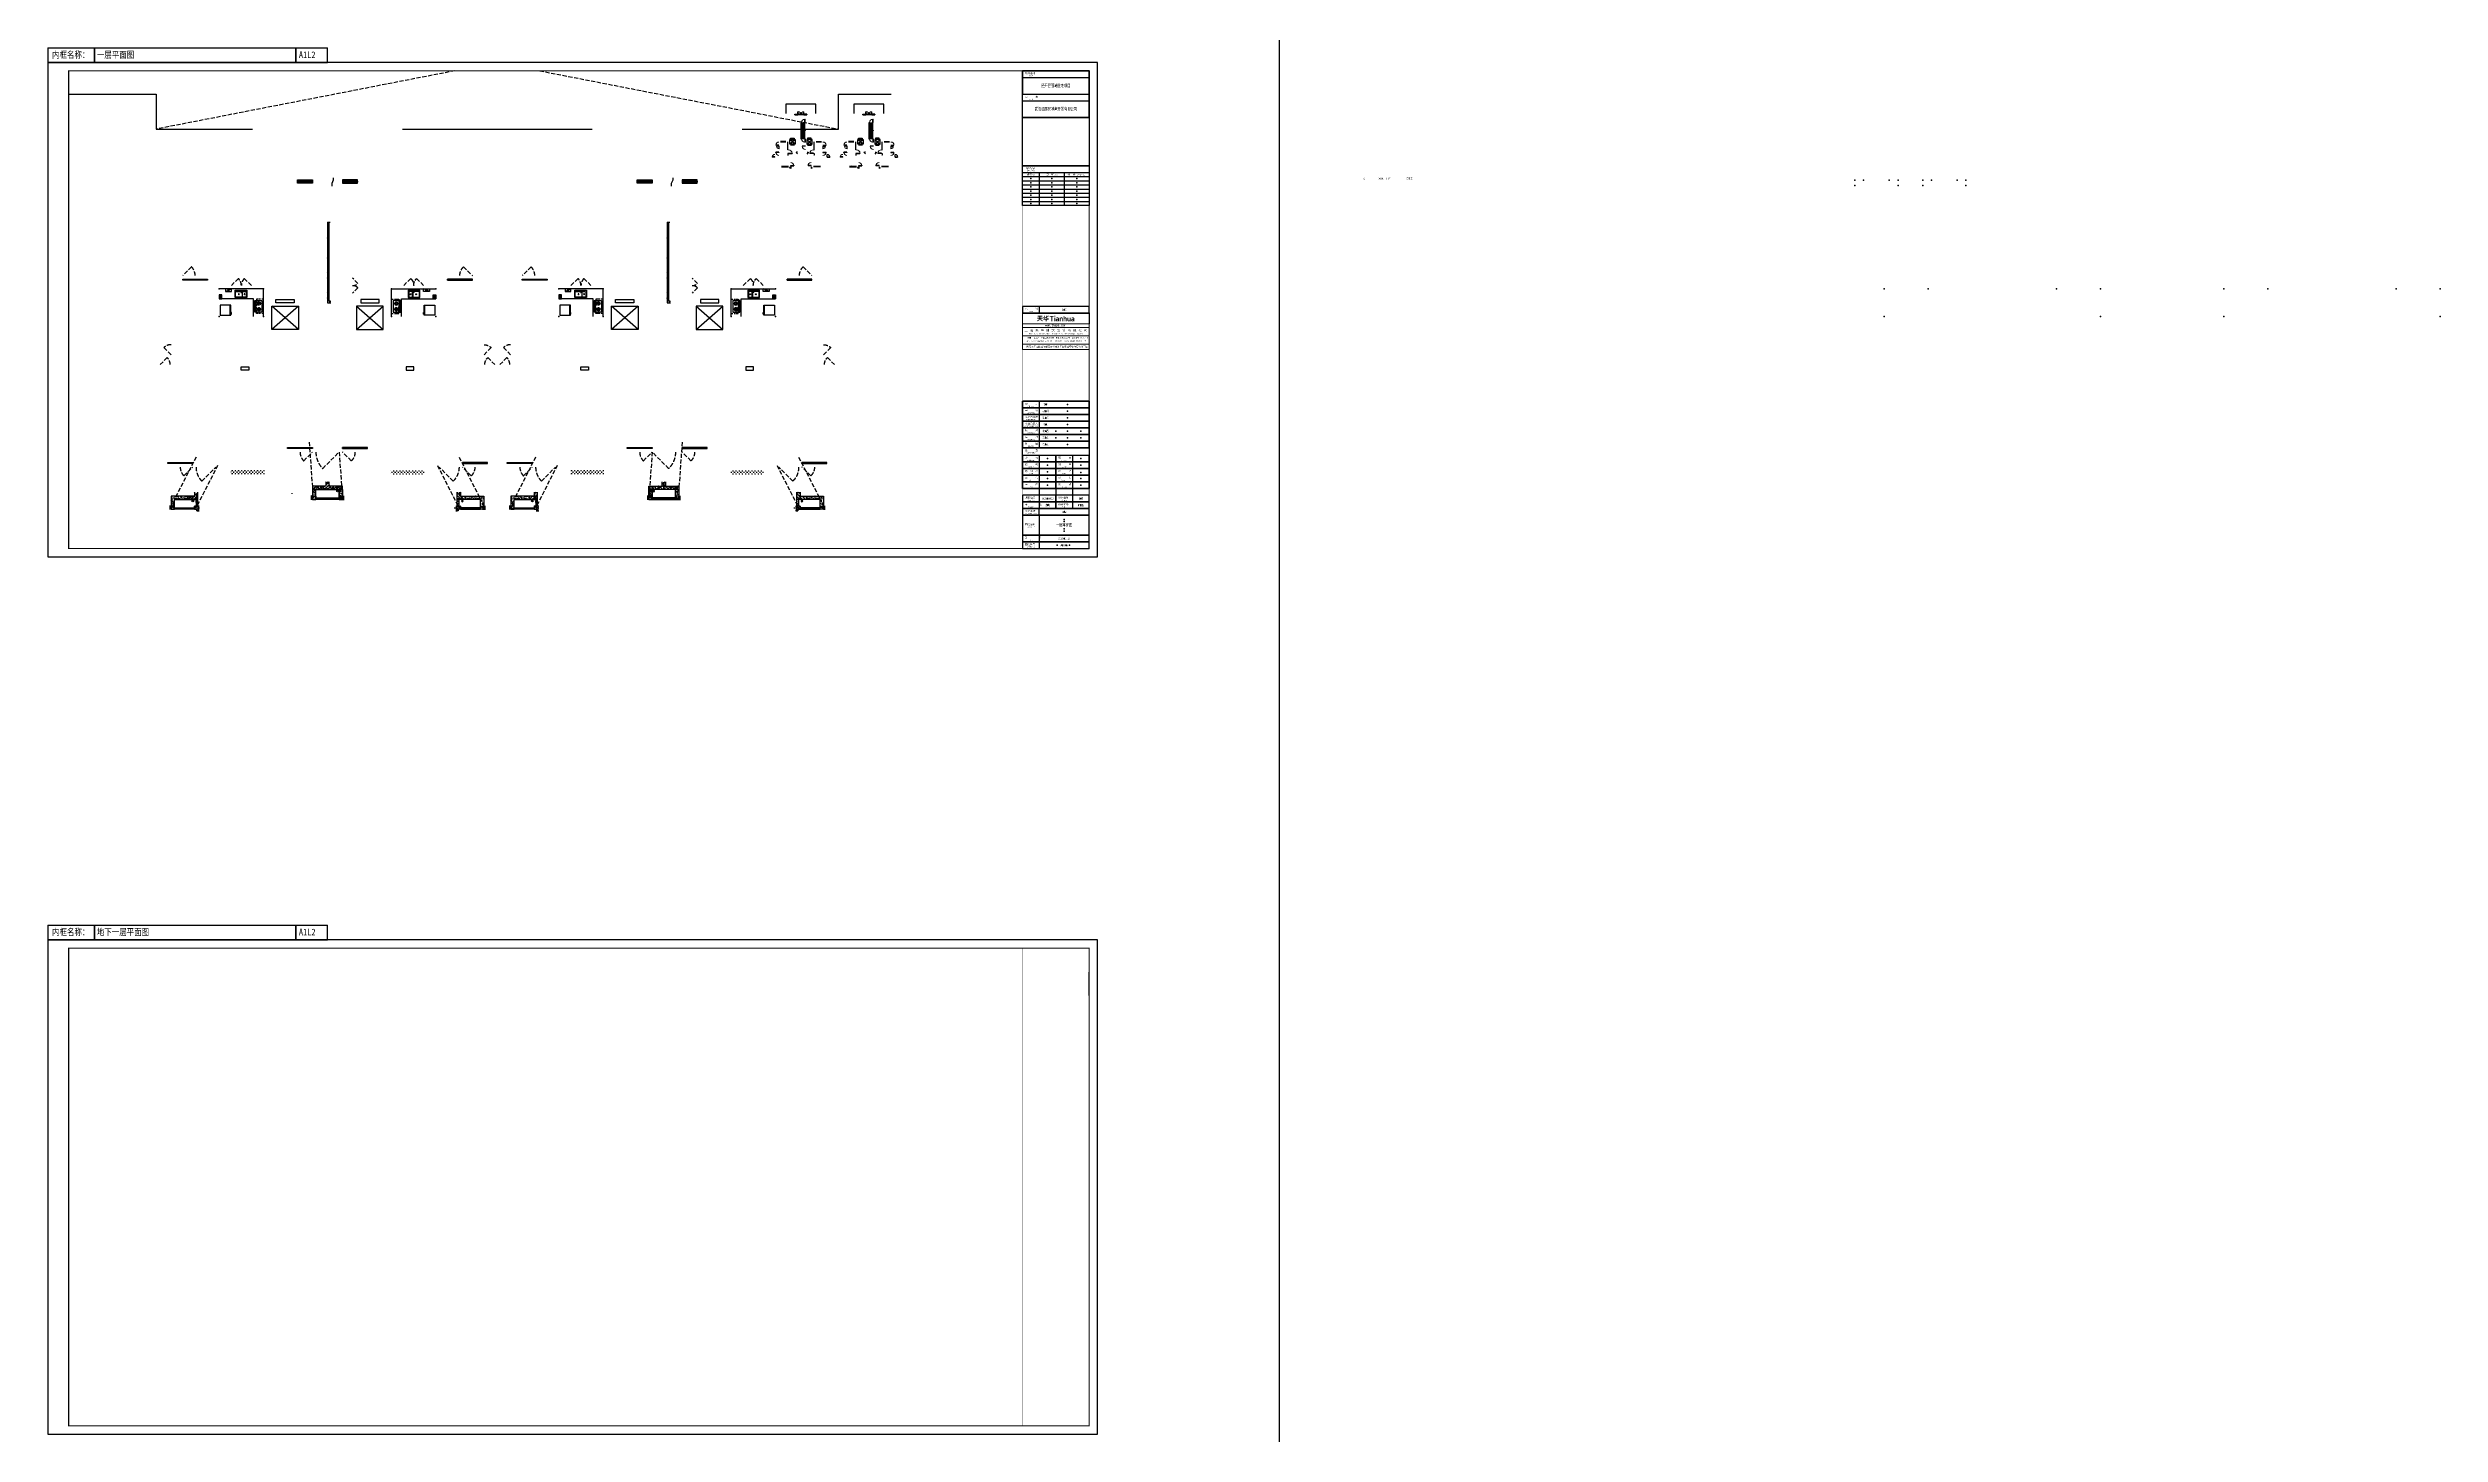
# Model space of a CAD drawing. Extents: x -624355 to 2378000, y 0 to 1700000.
# Drawn here: x 375645 to 519345, y 626925 to 710208 of the extents above; entities that cross this region are included whole.
import ezdxf
from ezdxf.enums import TextEntityAlignment as Align

# ---------------------------------------------------------------- set-up
doc = ezdxf.new("R2010")
doc.units = 0
doc.header["$LTSCALE"] = 1000
doc.header["$MEASUREMENT"] = 0
doc.linetypes.add('DASH', pattern=[0.35, 0.25, -0.1])
doc.layers.get('0').update_dxf_attribs({"linetype": 'CONTINUOUS'})
for name, color, linetype in [('AD-NAME-ROOM', 9, 'CONTINUOUS'), ('AE-DOOR-INSD', 61, 'CONTINUOUS'), ('AE-ELEV-4', 251, 'CONTINUOUS'), ('AE-EQPM', 70, 'CONTINUOUS'), ('AE-EQPM-KICH', 84, 'CONTINUOUS'), ('AE-HDWR', 8, 'CONTINUOUS'), ('AE-PATN-MATE', 8, 'CONTINUOUS'), ('AE-PIPE', 10, 'CONTINUOUS'), ('AE-WALL', 255, 'CONTINUOUS'), ('AE-WALL-HACH', 15, 'CONTINUOUS'), ('AE-WIND', 11, 'CONTINUOUS'), ("Ax-07-F02-WY1$0$AX-01-P01-F(01)$0$Ax-A-Comp-Wall-F(01')$0$A-Wall-Fnsh", 152, 'CONTINUOUS'), ('C-SHET-LOGO', 7, 'CONTINUOUS'), ('C-SHET-SHET', 144, 'CONTINUOUS'), ('C-XREF-INT', 7, 'CONTINUOUS'), ('PX-05-TYN-ZUO$0$PX-B-COMP-WALL-BZ-LG-SUN$0$P-太阳能', 6, 'CONTINUOUS')]:
    doc.layers.add(name, color=color, linetype=linetype)
doc.layers.add('C-XREF-SLCT', color=7, linetype='CONTINUOUS', plot=False)
doc.layers.add('内框', color=8, linetype='CONTINUOUS', plot=False)
doc.layers.get('C-XREF-INT').off()
doc.styles.add('Acs', font='', dxfattribs={"width": 0.7})
doc.styles.get("Standard").update_dxf_attribs({"font": '', "width": 0.7})
doc.styles.add('STYLEP4', font='GOTHIC.TTF')
doc.styles.add('TH-STYLE1', font='', dxfattribs={"width": 0.7})
doc.styles.add('TH-STYLE2', font='', dxfattribs={"width": 0.7})
doc.styles.add('TH-STYLEP5', font='')
doc.styles.add('TuKuang', font='', dxfattribs={"width": 1.1})
doc.styles.add('黑体', font='simhei.ttf')
doc.styles.get('Acs').set_extended_font_data('SimSun')
doc.styles.get('Standard').set_extended_font_data('SimSun')
doc.styles.get('TH-STYLE1').set_extended_font_data('SimSun')
doc.styles.get('TH-STYLE2').set_extended_font_data('SimSun')
doc.styles.get('TH-STYLEP5').set_extended_font_data('SimSun')
doc.styles.get('TuKuang').set_extended_font_data('SimSun')

# ---------------------------------------------------------------- blocks, each defined once
blk = doc.blocks.new('对开门冰箱')
at = {"layer": 'AE-EQPM-KICH'}
for p, q in [((75, -700), (75, -50)), ((75, -50), (675, -50)), ((675, -650), (75, -650)), ((675, -700), (75, -700)), ((675, -50), (675, -700))]:
    blk.add_line(p, q, dxfattribs=at)
blk.add_lwpolyline([(625, -700), (625, -725), (525, -725), (525, -700)], close=True, dxfattribs=at)
blk = doc.blocks.new('AX-E2-COMP-WALL$0$JB-RanQiReShuiQi')
at = {"layer": 'AE-EQPM-KICH'}
blk.add_line((-175, 75), (175, -75), dxfattribs=at)
blk.add_lwpolyline([(175, -75), (-175, -75), (-175, 75), (175, 75)], close=True, dxfattribs=at)
blk.add_circle((0, 0), 51, dxfattribs=at)
blk = doc.blocks.new('AX-E2-COMP-WALL$0$hr-rqb')
at = {"layer": 'AE-EQPM-KICH'}
blk.add_lwpolyline([(-125, -150), (-125, 0), (125, 0), (125, -150)], close=True, dxfattribs=at)
for centre in [(-62.5, -75), (62.5, -75)]:
    blk.add_circle(centre, 50, dxfattribs=at)
blk = doc.blocks.new('PX-05-TYN-ZUO$0$20170321181117')
at = {"layer": 'AE-PATN-MATE'}
h = blk.add_hatch(dxfattribs=at)
h.set_pattern_fill('CROSS', color=256, scale=60, style=0)
h.set_pattern_definition([(0, (-193867.23, 175119.19), (95.25, 95.25), [47.625, -142.875]), (90, (-193843.42, 175095.38), (-95.25, 95.25), [47.625, -142.875])])
h.paths.add_polyline_path([(350, -400), (2350, -400), (2350, -100), (350, -100)])
blk = doc.blocks.new('JB-XiDiPen-2a-Auto')
at = {"layer": 'AE-EQPM-KICH'}
for p, q in [((-320, -195), (-320, -445)), ((-150, -145), (-270, -145)), ((-270, -495), (-150, -495)), ((-94, -101, -60), (-106, -113, -60)), ((-8, -217, -60), (-104, -144, -60)), ((-100, -445), (-100, -195)), ((-70, -195), (-70, -445)), ((-63, -105, -60), (4, -205, -60)), ((270, -145), (-20, -145)), ((-20, -495), (270, -495)), ((4, -205, -60), (-8, -217, -60)), ((320, -445), (320, -195))]:
    blk.add_line(p, q, dxfattribs=at)
blk.add_lwpolyline([(350, -525), (350, -75), (-350, -75), (-350, -525)], close=True, dxfattribs=at)
for centre in [(-210, -320), (125, -320)]:
    blk.add_circle(centre, 25, dxfattribs=at)
for centre, radius, start, end in [((-270, -195), 50, 90, 180), ((-270, -445), 50, 180, 270), ((-150, -195), 50, 0, 90), ((-150, -445), 50, 270, 0), ((-92, -128, -60), 20.5, 133.22692, 232.68924), ((-80, -116, -60), 20.5, 33.76459, 133.22692), ((-20, -195), 50, 154.70827, 180), ((-20, -445), 50, 180, 270), ((-20, -195), 50, 90, 106.98815), ((270, -195), 50, 0, 90), ((270, -445), 50, 270, 0)]:
    blk.add_arc(centre, radius, start, end, dxfattribs=at)
blk = doc.blocks.new('JB-LuJv-2a-Auto')
at = {"layer": 'AE-EQPM-KICH'}
for p, q in [((-425, 0), (-425, -103)), ((-425, -167), (-425, -265)), ((-425, -303), (-425, -425)), ((-425, -425), (-350, -425)), ((-350, -525), (-350, -100)), ((-350, -100), (350, -100)), ((350, -450), (-350, -450)), ((350, -525), (-350, -525)), ((-319, -425), (-218, -425)), ((-225, -275), (-300, -275)), ((-175, -150), (-175, -225)), ((-175, -325), (-175, -400)), ((-148, -425), (-36, -425)), ((-50, -275), (-125, -275)), ((132, -425), (18, -425)), ((50, -275), (125, -275)), ((175, -150), (175, -225)), ((175, -325), (175, -400)), ((305, -425), (210, -425)), ((225, -275), (300, -275)), ((350, -100), (350, -525)), ((425, -425), (350, -425)), ((425, 0), (425, -103)), ((425, -167), (425, -265)), ((425, -303), (425, -425))]:
    blk.add_line(p, q, dxfattribs=at)
for centre, radius in [((-175, -275), 100), ((-175, -275), 50), ((175, -275), 100), ((175, -275), 50)]:
    blk.add_circle(centre, radius, dxfattribs=at)
blk = doc.blocks.new('*U126')
at = {"layer": 'AE-EQPM-KICH'}
for p, q in [((0, -1650), (0, 0)), ((0, 0), (2650, 0)), ((600, -1650), (600, -600)), ((600, -600), (2650, -600))]:
    blk.add_line(p, q, dxfattribs=at)
for p in [(0, 0), (2650, 0), (0, -1650)]:
    blk.add_point(p, dxfattribs=at)
at = {"layer": 'AE-EQPM-KICH', "extrusion": (0, 0, -1), "zscale": -1, "rotation": 270}
blk.add_blockref('JB-LuJv-2a-Auto', (0, -1050), dxfattribs=at)
at = {"layer": 'AE-EQPM-KICH'}
blk.add_blockref('JB-XiDiPen-2a-Auto', (1350, 0), dxfattribs=at)
blk = doc.blocks.new('户型二维')
at = {"layer": 'AE-ELEV-4', "linetype": 'DASH'}
for points in [[(2300, 600), (1006, -1941)], [(3600, 100), (2306, -2441)]]:
    blk.add_lwpolyline(points, dxfattribs=at)
at = {"layer": 'AE-EQPM-KICH'}
for p in [(3700, 10700), (6350, 10700), (3700, 9050)]:
    blk.add_point(p, dxfattribs=at)
at = {"layer": 'AE-PATN-MATE', "linetype": 'DASH'}
for points in [[(2250, 11500, 0.1989124), (2030, 12030), (1500, 11500)], [(800, 7350, 0.1989124), (376, 7174), (800, 6750)], [(750, 6150, 0.1989124), (574, 6574), (150, 6150)], [(1350, 0, 0.1989124), (1570, -530), (2100, 0)], [(2300, 0, 0.1989124), (2651, -849), (3500, 0)]]:
    blk.add_lwpolyline(points, format="xyb", dxfattribs=at)
at = {"layer": 'AE-PATN-MATE', "linetype": 'DASH', "elevation": 0}
for points in [[(5025, 10900, 0.1989124), (4849, 11324), (4425, 10900)], [(5025, 10900, -0.1989124), (5201, 11324), (5625, 10900)], [(8550, 900, 0.1989124), (8770, 370), (9300, 900)]]:
    blk.add_lwpolyline(points, format="xyb", dxfattribs=at)
at = {"layer": 'AE-EQPM-KICH', "xscale": -1}
blk.add_blockref('*U126', (6350, 10700), dxfattribs=at)
for name, p, rotation in [('AX-E2-COMP-WALL$0$hr-rqb', (3850, 10225), 270), ('AX-E2-COMP-WALL$0$JB-RanQiReShuiQi', (4250, 10625), 180), ('对开门冰箱', (3700, 9800), 90)]:
    blk.add_blockref(name, p, dxfattribs=dict(at, rotation=rotation))
at = {"layer": 'PX-05-TYN-ZUO$0$PX-B-COMP-WALL-BZ-LG-SUN$0$P-太阳能', "xscale": -1}
blk.add_blockref('PX-05-TYN-ZUO$0$20170321181117', (6750, -80), dxfattribs=at)
blk = doc.blocks.new('房间功能')
at = {"layer": 'AD-NAME-ROOM'}
for points in [[(5020, 6020), (5470, 6020), (5470, 5820), (5020, 5820)], [(15380, 6020), (14930, 6020), (14930, 5820), (15380, 5820)], [(25420, 6020), (25870, 6020), (25870, 5820), (25420, 5820)], [(35780, 6020), (35330, 6020), (35330, 5820), (35780, 5820)]]:
    blk.add_lwpolyline(points, close=True, dxfattribs=at)
at = {"color": 8}
for points in [[(1500, 11280), (3000, 11280), (3000, 11220), (1500, 11220)], [(18900, 11280), (17400, 11280), (17400, 11220), (18900, 11220)], [(21900, 11280), (23400, 11280), (23400, 11220), (21900, 11220)], [(39300, 11280), (37800, 11280), (37800, 11220), (39300, 11220)], [(600, 280), (2100, 280), (2100, 220), (600, 220)], [(7800, 1180), (9300, 1180), (9300, 1120), (7800, 1120)], [(12600, 1180), (11100, 1180), (11100, 1120), (12600, 1120)], [(19800, 280), (18300, 280), (18300, 220), (19800, 220)], [(21000, 280), (22500, 280), (22500, 220), (21000, 220)], [(28200, 1180), (29700, 1180), (29700, 1120), (28200, 1120)], [(33000, 1180), (31500, 1180), (31500, 1120), (33000, 1120)], [(40200, 280), (38700, 280), (38700, 220), (40200, 220)]]:
    blk.add_wipeout(points, dxfattribs=at).dxf.layer = 'AE-HDWR'
at = {"layer": 'AE-HDWR', "color": 8}
for points in [[(1500, 11280), (3000, 11280), (3000, 11220), (1500, 11220)], [(18900, 11280), (17400, 11280), (17400, 11220), (18900, 11220)], [(21900, 11280), (23400, 11280), (23400, 11220), (21900, 11220)], [(39300, 11280), (37800, 11280), (37800, 11220), (39300, 11220)], [(600, 280), (2100, 280), (2100, 220), (600, 220)], [(7800, 1180), (9300, 1180), (9300, 1120), (7800, 1120)], [(12600, 1180), (11100, 1180), (11100, 1120), (12600, 1120)], [(19800, 280), (18300, 280), (18300, 220), (19800, 220)], [(21000, 280), (22500, 280), (22500, 220), (21000, 220)], [(28200, 1180), (29700, 1180), (29700, 1120), (28200, 1120)], [(33000, 1180), (31500, 1180), (31500, 1120), (33000, 1120)], [(40200, 280), (38700, 280), (38700, 220), (40200, 220)]]:
    blk.add_lwpolyline(points, close=True, dxfattribs=at)
at = {"layer": 'AE-WALL'}
for points in [[(1500, 11220), (1500, 11280)], [(3000, 11220), (3000, 11280)], [(17400, 11220), (17400, 11280)], [(18900, 11220), (18900, 11280)], [(21900, 11220), (21900, 11280)], [(23400, 11220), (23400, 11280)], [(37800, 11220), (37800, 11280)], [(39300, 11220), (39300, 11280)], [(600, 220), (600, 280)], [(2100, 220), (2100, 280)], [(7800, 1120), (7800, 1180)], [(9300, 1120), (9300, 1180)], [(11100, 1120), (11100, 1180)], [(12600, 1120), (12600, 1180)], [(18300, 220), (18300, 280)], [(19800, 220), (19800, 280)], [(21000, 220), (21000, 280)], [(22500, 220), (22500, 280)], [(28200, 1120), (28200, 1180)], [(29700, 1120), (29700, 1180)], [(31500, 1120), (31500, 1180)], [(33000, 1120), (33000, 1180)], [(38700, 220), (38700, 280)], [(40200, 220), (40200, 280)]]:
    blk.add_lwpolyline(points, dxfattribs=at)
blk = doc.blocks.new('*U61')
for p, q in [((900, 60), (0, 60)), ((900, 0), (0, 0))]:
    blk.add_line(p, q)
for points in [[(60, 0), (0, 0), (0, 60), (60, 60)], [(840, 0), (900, 0), (900, 60), (840, 60)]]:
    blk.add_lwpolyline(points, close=True)
blk = doc.blocks.new('DT')
at = {"layer": 'AE-EQPM'}
for p, q in [((357604, 339947), (357604, 341347)), ((357604, 341347), (359204, 341347)), ((359204, 341347), (357604, 339947)), ((359204, 339947), (357604, 341347)), ((357854, 341547), (357854, 341747)), ((357854, 341747), (358954, 341747)), ((358954, 341547), (357854, 341547)), ((358954, 341747), (358954, 341547)), ((359204, 341347), (359204, 339947)), ((359204, 339947), (357604, 339947))]:
    blk.add_line(p, q, dxfattribs=at)
blk = doc.blocks.new('核心筒二维-1F')
at = {"layer": 'AE-WALL-HACH'}
h = blk.add_hatch(dxfattribs=at)
h.set_pattern_fill('加气混凝土', color=256, scale=50)
h.set_pattern_definition([(0, (177, -183), (300, 600), [0, -600]), (0, (-174, -264), (300, 600), [0, -600]), (0, (21, -270), (300, 600), [0, -600]), (0, (234, -93), (300, 600), [0, -600]), (0, (-15, -300), (300, 600), [0, -600]), (0, (294, 285), (300, 600), [0, -600]), (0, (111, 237), (300, 600), [0, -600]), (0, (207, 162), (300, 600), [0, -600]), (0, (-282, 150), (300, 600), [0, -600]), (0, (12, 123), (300, 600), [0, -600]), (0, (-102, -30), (300, 600), [0, -600]), (0, (-96, -255), (300, 600), [0, -600]), (0, (129, -279), (300, 600), [0, -600]), (0, (294, -15), (300, 600), [0, -600]), (0, (-267, -108), (300, 600), [0, -600]), (0, (-216, -6), (300, 600), [0, -600]), (0, (18, -48), (300, 600), [0, -600]), (0, (-66, -135), (300, 600), [0, -600]), (0, (-114, 63), (300, 600), [0, -600]), (0, (-39, 288), (300, 600), [0, -600]), (0, (-243, -234), (300, 600), [0, -600]), (0, (87, 165), (300, 600), [0, -600]), (0, (-192, 174), (300, 600), [0, -600]), (0, (-240, 252), (300, 600), [0, -600]), (130.6013, (257.143, 97.143), (-1499.99998, 1800), [26.342, -11037.11]), (18.435, (214.29, 108.57), (1500, 600), [27.105, -3767.628]), (90, (214.3, 82.86), (300, 600), [25.714, -1174.286]), (161.565, (240, 74.29), (-1500, 600), [27.105, -3767.628]), (53.13, (240, 74.29), (300, 600), [28.57, -2971.43]), (135, (262.86, -231.43), (-300, 600), [24.244, -1672.813]), (45, (228.57, -231.43), (300, 600), [24.244, -1672.813]), (135, (245.71, -248.57), (-300, 600), [24.244, -1672.813]), (45, (245.71, -248.57), (300, 600), [24.244, -1672.813]), (116.565, (-25.7, 171.43), (-5e-05, 1200), [31.944, -638.877]), (180, (-40, 200), (-300, 600), [34.286, -565.714]), (63.435, (-88.57, 171.43), (3e-06, 1200), [31.944, -638.877]), (116.565, (-74.3, 142.86), (-5e-05, 1200), [31.944, -638.877]), (0, (-74.3, 142.86), (300, 600), [34.286, -565.714]), (63.435, (-40, 142.86), (3e-06, 1200), [31.944, -638.877]), (107.10273, (200, -31.429), (-899.999966, 3000.000005), [38.861, -16282.903]), (143.9726, (188.57, 5.714), (-5699.99993, 4200), [38.861, -8122.02]), (180, (157.14, 28.6), (-300, 600), [37.143, -562.857]), (36.0274, (88.57, 5.714), (5699.99996, 4199.99995), [38.861, -8122.02]), (71.565, (77.14, -28.57), (900, 3000), [36.14, -3758.593]), (107.10273, (88.571, -65.714), (-899.999966, 3000.000005), [38.861, -16282.903]), (143.9726, (120, -88.57), (-5699.99993, 4200), [38.861, -8122.02]), (0, (120, -88.6), (300, 600), [37.143, -562.857]), (36.0274, (157.143, -88.57), (5699.99996, 4199.99995), [38.861, -8122.02]), (71.565, (188.57, -65.71), (900, 3000), [36.14, -3758.593]), (150.2551, (205.714, 248.57), (-900, 600), [23.035, -4814.32]), (90, (185.7, 237.14), (300, 600), [22.857, -1177.143]), (29.7449, (185.714, 237.14), (900, 600), [23.035, -4814.32]), (116.565, (65.7, -177.14), (-5e-05, 1200), [31.944, -638.877]), (168.6901, (51.43, -148.57), (-2700, 600), [29.137, -6089.686]), (41.1859, (0, -162.857), (7499.99995, 6599.99994), [30.372, -12725.802]), (90, (0, -191.43), (300, 600), [28.57, -1171.43]), (138.8141, (22.857, -211.429), (-7499.99987, 6600.00004), [30.372, -12725.802]), (16.69924, (22.857, -211.429), (9899.99993, 2999.99997), [29.83, -12498.538]), (60.9454, (51.43, -202.857), (300, 600), [29.416, -12325.34]), (109.9831, (-185.714, 74.286), (-1500.00001, 4199.99999), [33.442, -14012.198]), (155.55605, (-197.143, 105.714), (-3900.00001, 1799.99996), [34.523, -14465.131]), (24.44395, (-260, 105.714), (3900, 1799.99999), [34.523, -14465.131]), (70.0169, (-271.429, 74.286), (1500, 4199.99999), [33.442, -14012.198]), (109.9831, (-260, 42.857), (-1500.00001, 4199.99999), [33.442, -14012.198]), (160.0169, (-228.57, 31.43), (-1500, 599.99997), [33.442, -6989.378]), (19.9831, (-228.57, 31.43), (1500, 600), [33.442, -6989.378]), (70.0169, (-197.143, 42.857), (1500, 4199.99999), [33.442, -14012.198]), (122.0054, (37.14, 20), (-300.00004, 600), [26.954, -5633.434]), (18.435, (-2.86, 34.29), (1500, 600), [27.105, -3767.628]), (90, (-2.86, 8.57), (300, 600), [25.714, -1174.286]), (161.565, (22.86, 0), (-1500, 600), [27.105, -3767.628]), (54.4623, (22.857, 0), (2100, 3000), [24.578, -10298.211]), (116.565, (-137.14, -125.7), (-5e-05, 1200), [31.944, -638.877]), (180, (-151.4, -97.14), (-300, 600), [31.43, -568.57]), (59.0362, (-200, -125.714), (300, 600), [33.32, -6963.822]), (120.9638, (-182.857, -154.286), (-300.00004, 599.99997), [33.32, -6963.822]), (0, (-182.86, -154.3), (300, 600), [31.43, -568.57]), (63.435, (-151.43, -154.3), (3e-06, 1200), [31.944, -638.877])])
edge = h.paths.add_edge_path()
edge.add_line((3440, -140), (3500, -140))
edge.add_line((3500, -140), (3500, 4600))
edge.add_line((3500, 4600), (3600, 4600))
edge.add_line((3600, 4600), (3600, -240))
edge.add_line((3600, -240), (3440, -240))
at = {"layer": 'AE-WALL'}
for points in [[(3438, 4600), (3500, 4600), (3500, 4568)], [(3440, -140), (3500, -140), (3500, 4600), (3600, 4600), (3600, -240), (3440, -240)], [(3600, 4617), (3600, 4568)], [(3500, -140), (3400, -140)], [(3520, -240), (3400, -240)]]:
    blk.add_lwpolyline(points, dxfattribs=at)
at = {"layer": 'AE-WIND'}
for points in [[(1800, 7150), (2700, 7150), (2700, 6950), (1800, 6950)], [(5400, 7150), (4500, 7150), (4500, 6950), (5400, 6950)]]:
    blk.add_lwpolyline(points, close=True, dxfattribs=at)
blk.add_blockref('DT', (-357354, -341777))
at = {"xscale": -1}
blk.add_blockref('DT', (364554, -341777), dxfattribs=at)
at = {"layer": 'AE-WIND', "extrusion": (0, 0, -1), "xscale": -1, "zscale": -1, "rotation": 180}
blk.add_blockref('*U61', (-2700, 7080), dxfattribs=at)
at = {"layer": 'AE-WIND', "extrusion": (0, 0, -1), "zscale": -1, "rotation": 180}
blk.add_blockref('*U61', (-4500, 7080), dxfattribs=at)
blk = doc.blocks.new('Ax-07-F02-WY1$0$AX-01-P01-F(01)$0$A$C23455073')
at = {"layer": "Ax-07-F02-WY1$0$AX-01-P01-F(01)$0$Ax-A-Comp-Wall-F(01')$0$A-Wall-Fnsh"}
blk.add_lwpolyline([(917, 647), (917, 479), (833, 279), (833, 160)], dxfattribs=at)
blk = doc.blocks.new('1F标高')
at = {"layer": 'AE-PATN-MATE', "linetype": 'DASH'}
for points in [[(5855, 10388, 0.1989124), (6173, 10520), (5855, 10838)], [(5855, 10388, -0.1989124), (6173, 10256), (5855, 9938)], [(26255, 10388, 0.1989124), (26573, 10520), (26255, 10838)], [(26255, 10388, -0.1989124), (26573, 10256), (26255, 9938)]]:
    blk.add_lwpolyline(points, format="xyb", dxfattribs=at)
at = {"layer": 'C-XREF-INT', "rotation": 179.9995736971572}
for p in [(5540, 17017), (25940, 17017)]:
    blk.add_blockref('Ax-07-F02-WY1$0$AX-01-P01-F(01)$0$A$C23455073', p, dxfattribs=at)
blk = doc.blocks.new('THAPE_A1L2_inner')
blk.add_line((1251, 527), (1251, 555))
at = {"layer": '内框'}
for p, q in [((0, 611.6), (0, 594)), ((0, 611.6), (336, 611.6)), ((56, 594), (56, 611.6)), ((56, 611.6), (56, 594)), ((298.1, 594), (298.1, 611.6)), ((298.1, 611.6), (298.1, 594)), ((336, 594), (336, 611.6)), ((0, 594), (56, 594)), ((32, 594), (0, 594)), ((96, 594), (32, 594)), ((56, 594), (298.1, 594)), ((224, 594), (96, 594)), ((336, 594), (224, 594)), ((298.1, 594), (336, 594))]:
    blk.add_line(p, q, dxfattribs=at)
blk.add_lwpolyline([(0, 0), (1261, 0), (1261, 594), (0, 594)], close=True, dxfattribs=at)
at = {"layer": '内框', "const_width": 1.4}
blk.add_lwpolyline([(25, 584), (25, 10), (1251, 10), (1251, 584)], close=True, dxfattribs=at)
at = {"layer": '内框', "const_width": 0.5}
blk.add_lwpolyline([(1171, 584), (1171, 10)], dxfattribs=at)
at = {"layer": '内框', "style": '黑体', "width": 0.8}
for s, p in [('内框名称：', (5.1, 599.3)), ('A1L2', (301.6, 599.3))]:
    blk.add_text(s, height=8, dxfattribs=at).set_placement(p)
blk.add_attdef('内框名称', (58.9, 599.3), '', height=8, dxfattribs=at)
blk = doc.blocks.new('TH')
at = {"linetype": 'Continuous'}
h = blk.add_hatch(color=256, dxfattribs=at)
h.dxf.hatch_style = 1
h.paths.add_polyline_path([(2.8, 2.8), (2.8, 3), (1.8, 3), (1.2, 3), (0.2, 3), (0.2, 2.8), (0.2, 2.8), (0.2, 2.6), (0.6, 2.6), (0.8, 2.6), (1.2, 2.6), (1.2, 2.3), (1.2, 2.2), (1.2, 1.9), (0.7, 1.9), (0.5, 1.9), (0, 1.9), (0, 1.5), (0.7, 1.5), (1.1, 1.5), (1.1, 1.5), (1.1, 1.4), (1.1, 1.4), (1, 1.3), (1, 1.3), (1, 1.3), (1, 1.2), (0.9, 1.2), (0.9, 1.1), (0.7, 0.9), (0.7, 0.9), (0.6, 0.8), (0.6, 0.8), (0.5, 0.7), (0.4, 0.7), (0.3, 0.6), (0.3, 0.6), (0.3, 0.6), (0, 0.5), (0, 0), (0.1, 0), (0.2, 0.1), (0.3, 0.1), (0.4, 0.2), (0.4, 0.2), (0.5, 0.2), (0.6, 0.3), (0.6, 0.3), (0.7, 0.3), (0.8, 0.4), (0.9, 0.5), (1, 0.6), (1.1, 0.6), (1.1, 0.7), (1.2, 0.8), (1.3, 0.9), (1.3, 0.9), (1.4, 1.1), (1.4, 1.1), (1.5, 1.2), (1.6, 1.1), (1.6, 1), (1.6, 1), (1.7, 0.9), (1.7, 0.9), (1.9, 0.7), (1.9, 0.6), (2, 0.6), (2.1, 0.5), (2.1, 0.5), (2.2, 0.4), (2.3, 0.3), (2.4, 0.3), (2.4, 0.3), (2.5, 0.2), (2.6, 0.2), (2.6, 0.2), (2.7, 0.1), (2.8, 0.1), (2.8, 0), (3, 0), (3, 0.2), (3, 0.3), (3, 0.5), (2.8, 0.6), (2.7, 0.6), (2.7, 0.6), (2.6, 0.7), (2.6, 0.7), (2.5, 0.7), (2.4, 0.8), (2.4, 0.8), (2.3, 0.9), (2.2, 0.9), (2.2, 1), (2.2, 1), (2.1, 1.1), (2, 1.2), (2, 1.3), (1.9, 1.4), (1.9, 1.4), (1.8, 1.5), (3, 1.5), (3, 1.9), (2.5, 1.9), (2.2, 1.9), (1.7, 1.9), (1.7, 2.6), (2.2, 2.6), (2.4, 2.6), (2.8, 2.6), (2.8, 2.8)])
h = blk.add_hatch(color=256, dxfattribs=at)
h.dxf.hatch_style = 1
h.paths.add_polyline_path([(4.1, 2.6), (4.1, 2.9), (4.1, 3), (4, 3), (3.9, 3), (3.7, 3), (3.7, 2.9), (3.7, 2.9), (3.7, 2.9), (3.7, 2.6), (3.6, 2.6), (3.6, 2.5), (3.6, 2.4), (3.6, 2.3), (3.5, 2.2), (3.5, 2.2), (3.3, 2), (3.3, 1.8), (3.3, 1.8), (3.3, 1.5), (3.5, 1.6), (3.6, 1.7), (3.6, 1.6), (3.6, 1.5), (3.6, 1.3), (4.1, 1.3), (4.1, 1.8), (4.1, 2.1)])
h = blk.add_hatch(color=256, dxfattribs=at)
h.dxf.hatch_style = 1
h.paths.add_polyline_path([(6.3, 0.9), (6.3, 1.1), (5.8, 1.1), (5.6, 1.1), (5.1, 1.1), (5.1, 1.3), (4.6, 1.3), (4.6, 1.1), (3.3, 1.1), (3.3, 0.7), (4.1, 0.7), (4.6, 0.7), (4.6, 0), (5.1, 0), (5.1, 0.7), (5.6, 0.7), (5.8, 0.7), (6.3, 0.7), (6.3, 0.8)])
h = blk.add_hatch(color=256, dxfattribs=at)
h.dxf.hatch_style = 1
h.paths.add_polyline_path([(5.5, 2.2), (5.5, 2.2), (5.5, 2.2), (5.6, 2.3), (5.7, 2.3), (5.8, 2.4), (5.9, 2.5), (5.9, 2.5), (6, 2.6), (6.2, 2.8), (6.2, 2.9), (6.2, 2.9), (6.2, 3), (6, 3), (5.9, 3), (5.7, 3), (5.6, 2.8), (5.6, 2.8), (5.5, 2.7), (5.5, 2.7), (5.4, 2.6), (5.4, 2.6), (5.2, 2.5), (5.2, 2.7), (5.2, 2.8), (5.2, 3), (5, 3), (4.9, 3), (4.8, 3), (4.8, 2.7), (4.8, 2.5), (4.8, 2.2), (4.7, 2.2), (4.7, 2.2), (4.6, 2.2), (4.5, 2.1), (4.5, 2.1), (4.3, 2.1), (4.3, 1.9), (4.3, 1.8), (4.3, 1.7), (4.4, 1.7), (4.5, 1.7), (4.6, 1.7), (4.6, 1.8), (4.7, 1.8), (4.8, 1.8), (4.8, 1.7), (4.8, 1.7), (4.8, 1.7), (4.8, 1.6), (4.8, 1.6), (4.9, 1.6), (4.9, 1.5), (4.9, 1.5), (5, 1.5), (5, 1.5), (5.1, 1.4), (5.5, 1.4), (5.7, 1.4), (6.1, 1.4), (6.1, 1.4), (6.2, 1.5), (6.3, 1.5), (6.3, 1.7), (6.3, 1.7), (6.3, 1.9), (6.2, 1.8), (6.2, 1.8), (6.1, 1.8), (6.1, 1.8), (5.8, 1.8), (5.6, 1.8), (5.4, 1.8), (5.3, 1.8), (5.3, 1.8), (5.2, 1.8), (5.2, 1.9), (5.2, 1.9), (5.2, 1.9), (5.2, 1.9), (5.2, 2), (5.2, 2), (5.3, 2.1), (5.3, 2.1)])
h = blk.add_hatch(color=256, dxfattribs=at)
h.dxf.hatch_style = 1
h.paths.add_polyline_path([(8.2, 2.5), (8.7, 2.5), (9, 2.5), (9, 2.9), (6.8, 2.9), (6.8, 2.5), (7.7, 2.5), (7.7, 1.5), (7.7, 1), (7.7, 0), (8.2, 0), (8.2, 1), (8.2, 1.5)])
h = blk.add_hatch(color=256, dxfattribs=at)
h.dxf.hatch_style = 1
h.paths.add_polyline_path([(9.8, 3), (9.3, 3), (9.3, 2.5), (9.8, 2.5)])
h = blk.add_hatch(color=256, dxfattribs=at)
h.dxf.hatch_style = 1
h.paths.add_polyline_path([(9.8, 2), (9.3, 2), (9.3, 1.2), (9.3, 0), (9.8, 0)])
h = blk.add_hatch(color=256, dxfattribs=at)
h.dxf.hatch_style = 1
h.paths.add_polyline_path([(11.5, 2), (11.5, 2), (11.5, 2), (11.5, 2), (11.5, 2), (11.5, 2), (11.5, 2), (11.4, 2), (11.4, 2), (11.4, 2), (11.4, 2), (11.4, 2), (11.4, 2), (11.4, 2), (11.4, 2), (11.3, 2), (11.3, 2), (11.3, 2), (11.3, 2), (11.3, 2.1), (11.3, 2.1), (11.2, 2.1), (11.2, 2.1), (11.2, 2.1), (11.2, 2.1), (11.1, 2.1), (11.1, 2.1), (10.9, 2.1), (10.9, 2.1), (10.8, 2.1), (10.8, 2.1), (10.7, 2.1), (10.7, 2.1), (10.6, 2.1), (10.6, 2.1), (10.6, 2), (10.6, 2), (10.6, 2), (10.5, 2), (10.5, 2), (10.5, 2), (10.4, 2), (10.4, 2), (10.4, 2), (10.4, 2), (10.4, 2), (10.4, 2), (10.3, 2), (10.3, 2), (10.3, 2), (10.3, 1.6), (10.3, 1.6), (10.3, 1.6), (10.4, 1.6), (10.4, 1.6), (10.4, 1.6), (10.4, 1.6), (10.4, 1.6), (10.4, 1.6), (10.4, 1.6), (10.5, 1.6), (10.5, 1.6), (10.5, 1.6), (10.5, 1.7), (10.5, 1.7), (10.6, 1.7), (10.6, 1.7), (10.6, 1.7), (10.6, 1.7), (10.7, 1.7), (10.8, 1.7), (10.8, 1.7), (10.8, 1.7), (11, 1.7), (11, 1.7), (11.1, 1.7), (11.1, 1.7), (11.1, 1.7), (11.1, 1.7), (11.2, 1.7), (11.2, 1.7), (11.2, 1.7), (11.2, 1.7), (11.2, 1.6), (11.2, 1.6), (11.2, 1.6), (11.2, 1.6), (11.2, 1.6), (11.2, 1.6), (11.2, 1.6), (11.2, 1.6), (11.2, 1.6), (11.3, 1.6), (11.3, 1.6), (11.3, 1.6), (11.3, 1.6), (11.3, 1.6), (11.3, 1.5), (11.3, 1.5), (11.3, 1.5), (11.3, 1.5), (11.3, 1.5), (11.3, 1.4), (11.3, 1.3), (11.2, 1.3), (11.1, 1.3), (10.9, 1.3), (10.9, 1.3), (10.8, 1.3), (10.8, 1.3), (10.7, 1.3), (10.7, 1.3), (10.6, 1.2), (10.6, 1.2), (10.6, 1.2), (10.6, 1.2), (10.6, 1.2), (10.6, 1.2), (10.5, 1.2), (10.5, 1.2), (10.5, 1.2), (10.5, 1.2), (10.5, 1.2), (10.5, 1.2), (10.5, 1.2), (10.4, 1.2), (10.4, 1.2), (10.4, 1.2), (10.4, 1.2), (10.4, 1.2), (10.4, 1.2), (10.4, 1.1), (10.4, 1.1), (10.4, 1.1), (10.3, 1.1), (10.3, 1.1), (10.3, 1.1), (10.3, 1.1), (10.3, 1.1), (10.3, 1.1), (10.3, 1.1), (10.3, 1.1), (10.3, 1.1), (10.3, 1.1), (10.3, 1.1), (10.3, 1.1), (10.3, 1.1), (10.2, 1.1), (10.2, 1.1), (10.2, 1), (10.2, 1), (10.2, 1), (10.2, 1), (10.2, 1), (10.2, 1), (10.2, 1), (10.2, 1), (10.2, 1), (10.2, 1), (10.2, 1), (10.2, 1), (10.2, 1), (10.2, 0.9), (10.1, 0.9), (10.1, 0.9), (10.1, 0.9), (10.1, 0.9), (10.1, 0.9), (10.1, 0.9), (10.1, 0.8), (10.1, 0.8), (10.1, 0.8), (10.1, 0.8), (10.1, 0.8), (10.1, 0.7), (10.1, 0.5), (10.1, 0.5), (10.1, 0.5), (10.1, 0.4), (10.1, 0.4), (10.1, 0.4), (10.1, 0.4), (10.1, 0.4), (10.1, 0.4), (10.1, 0.3), (10.1, 0.3), (10.1, 0.3), (10.1, 0.3), (10.1, 0.3), (10.1, 0.3), (10.2, 0.3), (10.2, 0.3), (10.2, 0.3), (10.2, 0.3), (10.2, 0.2), (10.2, 0.2), (10.2, 0.2), (10.2, 0.2), (10.2, 0.2), (10.2, 0.2), (10.2, 0.2), (10.2, 0.2), (10.2, 0.2), (10.2, 0.2), (10.2, 0.2), (10.2, 0.2), (10.2, 0.2), (10.2, 0.2), (10.3, 0.2), (10.3, 0.2), (10.3, 0.1), (10.3, 0.1), (10.3, 0.1), (10.3, 0.1), (10.3, 0.1), (10.3, 0.1), (10.3, 0.1), (10.3, 0.1), (10.3, 0.1), (10.3, 0.1), (10.3, 0.1), (10.4, 0.1), (10.4, 0.1), (10.4, 0.1), (10.4, 0.1), (10.4, 0.1), (10.4, 0.1), (10.4, 0), (10.4, 0), (10.4, 0), (10.5, 0), (10.5, 0), (10.5, 0), (10.5, 0), (10.5, 0), (10.6, 0), (10.8, 0), (10.9, 0), (10.9, 0), (11, 0), (11, 0), (11, 0), (11.1, 0), (11.1, 0), (11.1, 0.1), (11.1, 0.1), (11.1, 0.1), (11.1, 0.1), (11.1, 0.1), (11.1, 0.1), (11.1, 0.1), (11.2, 0.1), (11.2, 0.1), (11.2, 0.1), (11.2, 0.1), (11.2, 0.1), (11.2, 0.1), (11.2, 0.1), (11.2, 0.1), (11.2, 0.1), (11.2, 0.1), (11.2, 0.1), (11.3, 0.2), (11.3, 0.2), (11.3, 0.2), (11.3, 0.2), (11.3, 0.2), (11.3, 0.2), (11.3, 0.2), (11.3, 0.2), (11.3, 0.2), (11.4, 0.2), (11.4, 0), (11.8, 0), (11.8, 1.3), (11.8, 1.3), (11.8, 1.4), (11.8, 1.4), (11.8, 1.5), (11.8, 1.5), (11.8, 1.5), (11.8, 1.5), (11.8, 1.5), (11.8, 1.6), (11.8, 1.6), (11.8, 1.6), (11.8, 1.6), (11.7, 1.6), (11.7, 1.6), (11.7, 1.7), (11.7, 1.7), (11.7, 1.7), (11.7, 1.7), (11.7, 1.7), (11.7, 1.7), (11.7, 1.7), (11.7, 1.7), (11.7, 1.8), (11.7, 1.8), (11.7, 1.8), (11.7, 1.8), (11.7, 1.8), (11.7, 1.8), (11.7, 1.8), (11.7, 1.8), (11.6, 1.8), (11.6, 1.8), (11.6, 1.8), (11.6, 1.8), (11.6, 1.9), (11.6, 1.9), (11.6, 1.9), (11.6, 1.9), (11.6, 1.9), (11.6, 1.9), (11.6, 1.9), (11.6, 1.9), (11.6, 1.9), (11.6, 1.9), (11.6, 1.9), (11.5, 1.9), (11.5, 1.9), (11.5, 1.9), (11.5, 1.9)])
h.paths.add_polyline_path([(11, 0.9), (11.3, 0.9), (11.3, 0.8), (11.3, 0.7), (11.3, 0.7), (11.3, 0.7), (11.3, 0.7), (11.3, 0.6), (11.3, 0.6), (11.2, 0.6), (11.2, 0.6), (11.2, 0.6), (11.2, 0.6), (11.2, 0.6), (11.2, 0.6), (11.2, 0.6), (11.2, 0.6), (11.2, 0.5), (11.2, 0.5), (11.2, 0.5), (11.2, 0.5), (11.2, 0.5), (11.2, 0.5), (11.2, 0.5), (11.2, 0.5), (11.2, 0.5), (11.2, 0.5), (11.1, 0.5), (11.1, 0.5), (11.1, 0.5), (11.1, 0.5), (11.1, 0.5), (11.1, 0.5), (11.1, 0.5), (11, 0.4), (11, 0.4), (11, 0.4), (10.9, 0.4), (10.9, 0.4), (10.8, 0.4), (10.8, 0.4), (10.8, 0.4), (10.7, 0.4), (10.7, 0.4), (10.7, 0.4), (10.7, 0.5), (10.7, 0.5), (10.6, 0.5), (10.6, 0.5), (10.6, 0.5), (10.6, 0.5), (10.6, 0.5), (10.6, 0.5), (10.6, 0.5), (10.6, 0.5), (10.6, 0.5), (10.6, 0.6), (10.6, 0.6), (10.6, 0.6), (10.6, 0.7), (10.6, 0.7), (10.6, 0.7), (10.6, 0.7), (10.6, 0.7), (10.6, 0.7), (10.6, 0.8), (10.6, 0.8), (10.6, 0.8), (10.6, 0.8), (10.6, 0.8), (10.6, 0.8), (10.6, 0.8), (10.6, 0.8), (10.6, 0.8), (10.7, 0.8), (10.7, 0.8), (10.7, 0.8), (10.7, 0.9), (10.7, 0.9), (10.8, 0.9), (10.8, 0.9), (10.8, 0.9), (10.8, 0.9), (10.9, 0.9), (10.9, 0.9), (11, 0.9)], flags=16)
h = blk.add_hatch(color=256, dxfattribs=at)
h.dxf.hatch_style = 1
h.paths.add_polyline_path([(12.7, 1.5), (12.7, 1.5), (12.7, 1.5), (12.7, 1.5), (12.7, 1.5), (12.7, 1.5), (12.7, 1.5), (12.7, 1.5), (12.7, 1.5), (12.8, 1.6), (12.8, 1.6), (12.8, 1.6), (12.8, 1.6), (12.8, 1.6), (12.8, 1.6), (12.8, 1.6), (12.8, 1.6), (12.8, 1.6), (12.8, 1.6), (12.9, 1.6), (12.9, 1.7), (12.9, 1.7), (12.9, 1.7), (12.9, 1.7), (12.9, 1.7), (12.9, 1.7), (12.9, 1.7), (13, 1.7), (13, 1.7), (13.1, 1.7), (13.1, 1.7), (13.2, 1.7), (13.2, 1.7), (13.2, 1.7), (13.3, 1.7), (13.3, 1.7), (13.3, 1.7), (13.3, 1.7), (13.3, 1.7), (13.3, 1.7), (13.3, 1.7), (13.3, 1.7), (13.3, 1.7), (13.3, 1.6), (13.3, 1.6), (13.4, 1.6), (13.4, 1.6), (13.4, 1.6), (13.4, 1.6), (13.4, 1.6), (13.4, 1.6), (13.4, 1.6), (13.4, 1.6), (13.4, 1.6), (13.4, 1.6), (13.4, 1.6), (13.4, 1.6), (13.4, 1.5), (13.4, 1.5), (13.4, 1.4), (13.4, 0), (13.9, 0), (13.9, 1.4), (13.9, 1.5), (13.9, 1.5), (13.9, 1.6), (13.9, 1.6), (13.9, 1.6), (13.9, 1.6), (13.9, 1.7), (13.9, 1.7), (13.9, 1.7), (13.9, 1.7), (13.9, 1.7), (13.9, 1.7), (13.9, 1.7), (13.9, 1.7), (13.9, 1.8), (13.9, 1.8), (13.8, 1.8), (13.8, 1.8), (13.8, 1.8), (13.8, 1.8), (13.8, 1.8), (13.8, 1.8), (13.8, 1.8), (13.8, 1.8), (13.8, 1.8), (13.8, 1.8), (13.8, 1.9), (13.8, 1.9), (13.8, 1.9), (13.8, 1.9), (13.8, 1.9), (13.8, 1.9), (13.8, 1.9), (13.8, 1.9), (13.8, 1.9), (13.7, 1.9), (13.7, 1.9), (13.7, 1.9), (13.7, 1.9), (13.7, 1.9), (13.7, 1.9), (13.7, 1.9), (13.7, 1.9), (13.7, 2), (13.7, 2), (13.7, 2), (13.7, 2), (13.7, 2), (13.7, 2), (13.6, 2), (13.6, 2), (13.6, 2), (13.6, 2), (13.6, 2), (13.6, 2), (13.6, 2), (13.6, 2), (13.6, 2), (13.6, 2), (13.5, 2), (13.5, 2), (13.5, 2), (13.5, 2.1), (13.4, 2.1), (13.4, 2.1), (13.4, 2.1), (13.4, 2.1), (13.3, 2.1), (13.3, 2.1), (13.2, 2.1), (13.1, 2.1), (13.1, 2.1), (13, 2.1), (13, 2.1), (13, 2.1), (13, 2.1), (13, 2), (13, 2), (12.9, 2), (12.9, 2), (12.9, 2), (12.9, 2), (12.9, 2), (12.9, 2), (12.9, 2), (12.9, 2), (12.8, 2), (12.8, 2), (12.8, 2), (12.8, 2), (12.8, 2), (12.8, 2), (12.8, 2), (12.8, 2), (12.8, 1.9), (12.7, 1.9), (12.7, 1.9), (12.7, 1.9), (12.7, 1.9), (12.7, 1.9), (12.7, 1.9), (12.7, 2), (12.2, 2), (12.2, 0), (12.7, 0)])
h = blk.add_hatch(color=256, dxfattribs=at)
h.dxf.hatch_style = 1
h.paths.add_polyline_path([(15.2, 1.7), (15.2, 1.7), (15.3, 1.7), (15.3, 1.7), (15.3, 1.7), (15.4, 1.7), (15.4, 1.7), (15.4, 1.7), (15.4, 1.7), (15.4, 1.7), (15.5, 1.7), (15.5, 1.6), (15.5, 1.6), (15.5, 1.6), (15.5, 1.6), (15.5, 1.6), (15.5, 1.6), (15.5, 1.6), (15.5, 1.6), (15.5, 1.6), (15.5, 1.6), (15.5, 1.6), (15.5, 1.6), (15.5, 1.5), (15.5, 1.5), (15.5, 0), (16, 0), (16, 1.5), (16, 1.5), (16, 1.6), (16, 1.6), (16, 1.6), (16, 1.6), (16, 1.7), (16, 1.7), (16, 1.7), (16, 1.7), (16, 1.7), (16, 1.7), (16, 1.8), (16, 1.8), (15.9, 1.8), (15.9, 1.8), (15.9, 1.8), (15.9, 1.8), (15.9, 1.8), (15.9, 1.8), (15.9, 1.9), (15.9, 1.9), (15.9, 1.9), (15.9, 1.9), (15.9, 1.9), (15.9, 1.9), (15.9, 1.9), (15.9, 1.9), (15.9, 1.9), (15.9, 1.9), (15.9, 1.9), (15.9, 1.9), (15.9, 1.9), (15.9, 1.9), (15.8, 1.9), (15.8, 1.9), (15.8, 1.9), (15.8, 2), (15.8, 2), (15.8, 2), (15.8, 2), (15.7, 2), (15.7, 2), (15.7, 2), (15.7, 2), (15.7, 2), (15.7, 2), (15.7, 2), (15.6, 2), (15.6, 2.1), (15.6, 2.1), (15.6, 2.1), (15.6, 2.1), (15.5, 2.1), (15.5, 2.1), (15.4, 2.1), (15.3, 2.1), (15.3, 2.1), (15.2, 2.1), (15.2, 2.1), (15.2, 2.1), (15.2, 2.1), (15.1, 2.1), (15.1, 2.1), (15.1, 2), (15.1, 2), (15, 2), (15, 2), (15, 2), (15, 2), (15, 2), (15, 2), (14.9, 2), (14.9, 2), (14.9, 2), (14.9, 2), (14.9, 2), (14.9, 1.9), (14.9, 1.9), (14.9, 1.9), (14.8, 1.9), (14.8, 1.9), (14.8, 1.9), (14.8, 1.9), (14.8, 1.9), (14.8, 2.9), (14.3, 2.9), (14.3, 0), (14.8, 0), (14.8, 1.4), (14.8, 1.5), (14.8, 1.5), (14.8, 1.5), (14.9, 1.5), (14.9, 1.6), (14.9, 1.6), (14.9, 1.6), (14.9, 1.6), (14.9, 1.6), (14.9, 1.6), (14.9, 1.6), (14.9, 1.6), (14.9, 1.6), (14.9, 1.6), (14.9, 1.6), (14.9, 1.6), (14.9, 1.6), (14.9, 1.6), (14.9, 1.6), (15, 1.6), (15, 1.6), (15, 1.6), (15, 1.7), (15, 1.7), (15, 1.7), (15.1, 1.7), (15.1, 1.7), (15.1, 1.7)])
h = blk.add_hatch(color=256, dxfattribs=at)
h.dxf.hatch_style = 1
h.paths.add_polyline_path([(16.9, 2), (16.4, 2), (16.4, 0.6), (16.4, 0.6), (16.4, 0.6), (16.4, 0.5), (16.4, 0.5), (16.4, 0.4), (16.4, 0.4), (16.5, 0.4), (16.5, 0.4), (16.5, 0.4), (16.5, 0.4), (16.5, 0.4), (16.5, 0.3), (16.5, 0.3), (16.5, 0.3), (16.5, 0.3), (16.5, 0.3), (16.5, 0.3), (16.5, 0.3), (16.5, 0.3), (16.5, 0.3), (16.5, 0.3), (16.5, 0.2), (16.6, 0.2), (16.6, 0.2), (16.6, 0.2), (16.6, 0.2), (16.6, 0.2), (16.6, 0.2), (16.6, 0.2), (16.6, 0.2), (16.6, 0.2), (16.6, 0.2), (16.6, 0.2), (16.6, 0.2), (16.6, 0.2), (16.6, 0.2), (16.6, 0.2), (16.6, 0.2), (16.6, 0.2), (16.6, 0.2), (16.6, 0.1), (16.7, 0.1), (16.7, 0.1), (16.7, 0.1), (16.7, 0.1), (16.7, 0.1), (16.7, 0.1), (16.7, 0.1), (16.7, 0.1), (16.7, 0.1), (16.7, 0.1), (16.8, 0.1), (16.8, 0.1), (16.8, 0.1), (16.8, 0.1), (16.8, 0.1), (16.8, 0.1), (16.8, 0), (16.8, 0), (16.8, 0), (16.8, 0), (16.9, 0), (16.9, 0), (16.9, 0), (16.9, 0), (16.9, 0), (17, 0), (17, 0), (17.1, 0), (17.1, 0), (17.2, 0), (17.2, 0), (17.3, 0), (17.3, 0), (17.3, 0), (17.3, 0), (17.4, 0), (17.4, 0), (17.4, 0), (17.4, 0), (17.4, 0), (17.4, 0), (17.5, 0.1), (17.5, 0.1), (17.5, 0.1), (17.5, 0.1), (17.5, 0.1), (17.5, 0.1), (17.5, 0.1), (17.6, 0.1), (17.6, 0.1), (17.6, 0.1), (17.6, 0.1), (17.6, 0.1), (17.6, 0.1), (17.6, 0.1), (17.6, 0.2), (17.7, 0.2), (17.7, 0.2), (17.7, 0.2), (17.7, 0), (18.2, 0), (18.2, 2), (17.7, 2), (17.7, 0.6), (17.6, 0.6), (17.6, 0.6), (17.6, 0.6), (17.6, 0.5), (17.6, 0.5), (17.6, 0.5), (17.6, 0.5), (17.6, 0.5), (17.6, 0.5), (17.6, 0.5), (17.6, 0.5), (17.6, 0.5), (17.6, 0.5), (17.6, 0.5), (17.6, 0.5), (17.6, 0.5), (17.6, 0.5), (17.6, 0.5), (17.6, 0.5), (17.5, 0.5), (17.5, 0.4), (17.5, 0.4), (17.5, 0.4), (17.5, 0.4), (17.5, 0.4), (17.5, 0.4), (17.5, 0.4), (17.5, 0.4), (17.4, 0.4), (17.4, 0.4), (17.4, 0.4), (17.4, 0.4), (17.4, 0.4), (17.3, 0.4), (17.2, 0.4), (17.2, 0.4), (17.1, 0.4), (17.1, 0.4), (17.1, 0.4), (17.1, 0.4), (17.1, 0.4), (17.1, 0.4), (17.1, 0.4), (17, 0.4), (17, 0.4), (17, 0.4), (17, 0.4), (17, 0.4), (17, 0.4), (17, 0.4), (17, 0.5), (17, 0.5), (17, 0.5), (17, 0.5), (17, 0.5), (17, 0.5), (17, 0.5), (16.9, 0.5), (16.9, 0.5), (16.9, 0.6)])
h = blk.add_hatch(color=256, dxfattribs=at)
h.dxf.hatch_style = 1
h.paths.add_polyline_path([(20.2, 1.2), (20.2, 1.3), (20.2, 1.4), (20.2, 1.4), (20.2, 1.4), (20.2, 1.5), (20.1, 1.5), (20.1, 1.5), (20.1, 1.6), (20.1, 1.6), (20.1, 1.6), (20.1, 1.6), (20.1, 1.6), (20.1, 1.6), (20.1, 1.7), (20.1, 1.7), (20.1, 1.7), (20.1, 1.7), (20.1, 1.7), (20.1, 1.7), (20.1, 1.7), (20.1, 1.7), (20.1, 1.7), (20.1, 1.7), (20.1, 1.8), (20.1, 1.8), (20, 1.8), (20, 1.8), (20, 1.8), (20, 1.8), (20, 1.8), (20, 1.8), (20, 1.8), (20, 1.8), (20, 1.8), (20, 1.8), (20, 1.8), (20, 1.9), (20, 1.9), (20, 1.9), (20, 1.9), (20, 1.9), (20, 1.9), (20, 1.9), (20, 1.9), (19.9, 1.9), (19.9, 1.9), (19.9, 1.9), (19.9, 1.9), (19.9, 1.9), (19.9, 1.9), (19.9, 1.9), (19.9, 1.9), (19.9, 1.9), (19.9, 1.9), (19.9, 1.9), (19.9, 1.9), (19.9, 2), (19.9, 2), (19.9, 2), (19.9, 2), (19.8, 2), (19.8, 2), (19.8, 2), (19.8, 2), (19.8, 2), (19.8, 2), (19.8, 2), (19.8, 2), (19.8, 2), (19.8, 2), (19.7, 2), (19.7, 2), (19.7, 2), (19.7, 2), (19.7, 2), (19.6, 2.1), (19.6, 2.1), (19.6, 2.1), (19.6, 2.1), (19.5, 2.1), (19.5, 2.1), (19.4, 2.1), (19.4, 2.1), (19.3, 2.1), (19.3, 2.1), (19.2, 2.1), (19.2, 2.1), (19.1, 2.1), (19.1, 2.1), (19, 2.1), (19, 2.1), (19, 2), (18.9, 2), (18.9, 2), (18.9, 2), (18.9, 2), (18.8, 2), (18.8, 2), (18.8, 2), (18.8, 2), (18.8, 2), (18.7, 2), (18.7, 2), (18.7, 2), (18.7, 2), (18.7, 2), (18.7, 1.6), (18.7, 1.6), (18.7, 1.6), (18.7, 1.6), (18.7, 1.6), (18.8, 1.6), (18.8, 1.6), (18.8, 1.6), (18.8, 1.6), (18.8, 1.6), (18.8, 1.6), (18.9, 1.6), (18.9, 1.7), (18.9, 1.7), (18.9, 1.7), (19, 1.7), (19, 1.7), (19, 1.7), (19.1, 1.7), (19.1, 1.7), (19.2, 1.7), (19.2, 1.7), (19.3, 1.7), (19.4, 1.7), (19.4, 1.7), (19.5, 1.7), (19.5, 1.7), (19.5, 1.7), (19.5, 1.7), (19.5, 1.7), (19.5, 1.7), (19.6, 1.7), (19.6, 1.7), (19.6, 1.6), (19.6, 1.6), (19.6, 1.6), (19.6, 1.6), (19.6, 1.6), (19.6, 1.6), (19.6, 1.6), (19.6, 1.6), (19.6, 1.6), (19.6, 1.6), (19.6, 1.6), (19.6, 1.6), (19.6, 1.6), (19.6, 1.5), (19.6, 1.5), (19.7, 1.5), (19.7, 1.5), (19.7, 1.5), (19.7, 1.5), (19.7, 1.4), (19.7, 1.4), (19.7, 1.3), (19.7, 1.3), (19.5, 1.3), (19.4, 1.3), (19.2, 1.3), (19.2, 1.3), (19.1, 1.3), (19.1, 1.3), (19.1, 1.3), (19.1, 1.3), (19, 1.2), (19, 1.2), (19, 1.2), (19, 1.2), (18.9, 1.2), (18.9, 1.2), (18.9, 1.2), (18.9, 1.2), (18.9, 1.2), (18.9, 1.2), (18.8, 1.2), (18.8, 1.2), (18.8, 1.2), (18.8, 1.2), (18.8, 1.2), (18.8, 1.2), (18.8, 1.2), (18.8, 1.2), (18.8, 1.2), (18.7, 1.1), (18.7, 1.1), (18.7, 1.1), (18.7, 1.1), (18.7, 1.1), (18.7, 1.1), (18.7, 1.1), (18.7, 1.1), (18.7, 1.1), (18.7, 1.1), (18.6, 1.1), (18.6, 1.1), (18.6, 1.1), (18.6, 1.1), (18.6, 1.1), (18.6, 1.1), (18.6, 1.1), (18.6, 1.1), (18.6, 1), (18.6, 1), (18.6, 1), (18.6, 1), (18.6, 1), (18.6, 1), (18.6, 1), (18.6, 1), (18.6, 1), (18.6, 1), (18.6, 1), (18.6, 1), (18.5, 1), (18.5, 1), (18.5, 1), (18.5, 1), (18.5, 1), (18.5, 0.9), (18.5, 0.9), (18.5, 0.9), (18.5, 0.9), (18.5, 0.9), (18.5, 0.9), (18.5, 0.9), (18.5, 0.9), (18.5, 0.8), (18.5, 0.8), (18.5, 0.8), (18.5, 0.8), (18.5, 0.8), (18.5, 0.8), (18.4, 0.7), (18.4, 0.7), (18.4, 0.7), (18.4, 0.7), (18.4, 0.6), (18.4, 0.6), (18.4, 0.5), (18.4, 0.5), (18.5, 0.5), (18.5, 0.5), (18.5, 0.4), (18.5, 0.4), (18.5, 0.4), (18.5, 0.4), (18.5, 0.4), (18.5, 0.3), (18.5, 0.3), (18.5, 0.3), (18.5, 0.3), (18.5, 0.3), (18.5, 0.3), (18.5, 0.3), (18.5, 0.3), (18.5, 0.3), (18.5, 0.2), (18.6, 0.2), (18.6, 0.2), (18.6, 0.2), (18.6, 0.2), (18.6, 0.2), (18.6, 0.2), (18.6, 0.2), (18.6, 0.2), (18.6, 0.2), (18.6, 0.2), (18.6, 0.2), (18.6, 0.2), (18.6, 0.1), (18.6, 0.1), (18.6, 0.1), (18.6, 0.1), (18.7, 0.1), (18.7, 0.1), (18.7, 0.1), (18.7, 0.1), (18.7, 0.1), (18.7, 0.1), (18.7, 0.1), (18.7, 0.1), (18.7, 0.1), (18.7, 0.1), (18.7, 0.1), (18.7, 0.1), (18.7, 0.1), (18.7, 0.1), (18.8, 0.1), (18.8, 0.1), (18.8, 0), (18.8, 0), (18.8, 0), (18.8, 0), (18.8, 0), (18.8, 0), (18.9, 0), (18.9, 0), (18.9, 0), (18.9, 0), (19, 0), (19, 0), (19.2, 0), (19.2, 0), (19.2, 0), (19.3, 0), (19.3, 0), (19.3, 0), (19.4, 0), (19.4, 0), (19.4, 0), (19.4, 0), (19.4, 0), (19.4, 0), (19.4, 0.1), (19.4, 0.1), (19.5, 0.1), (19.5, 0.1), (19.5, 0.1), (19.5, 0.1), (19.5, 0.1), (19.5, 0.1), (19.5, 0.1), (19.5, 0.1), (19.6, 0.1), (19.6, 0.1), (19.6, 0.1), (19.6, 0.1), (19.6, 0.1), (19.6, 0.1), (19.6, 0.1), (19.6, 0.1), (19.6, 0.2), (19.6, 0.2), (19.6, 0.2), (19.6, 0.2), (19.6, 0.2), (19.6, 0.2), (19.7, 0.2), (19.7, 0.2), (19.7, 0.2), (19.7, 0.2), (19.7, 0.2), (19.7, 0.2), (19.7, 0.2), (19.7, 0.2), (19.7, 0.2), (19.7, 0.2), (19.7, 0.2), (19.7, 0.2), (19.7, 0), (20.2, 0)])
h.paths.add_polyline_path([(18.9, 0.7), (18.9, 0.7), (18.9, 0.7), (18.9, 0.7), (19, 0.7), (19, 0.8), (19, 0.8), (19, 0.8), (19, 0.8), (19, 0.8), (19, 0.8), (19, 0.8), (19, 0.8), (19, 0.8), (19, 0.8), (19, 0.8), (19, 0.8), (19, 0.8), (19, 0.8), (19, 0.8), (19.1, 0.8), (19.1, 0.8), (19.1, 0.9), (19.1, 0.9), (19.1, 0.9), (19.1, 0.9), (19.2, 0.9), (19.2, 0.9), (19.2, 0.9), (19.3, 0.9), (19.4, 0.9), (19.4, 0.9), (19.5, 0.9), (19.6, 0.9), (19.6, 0.9), (19.7, 0.9), (19.7, 0.8), (19.7, 0.8), (19.7, 0.7), (19.7, 0.7), (19.7, 0.7), (19.6, 0.7), (19.6, 0.7), (19.6, 0.6), (19.6, 0.6), (19.6, 0.6), (19.6, 0.6), (19.6, 0.6), (19.6, 0.6), (19.6, 0.6), (19.6, 0.6), (19.6, 0.6), (19.6, 0.6), (19.6, 0.6), (19.6, 0.5), (19.6, 0.5), (19.6, 0.5), (19.6, 0.5), (19.6, 0.5), (19.6, 0.5), (19.6, 0.5), (19.5, 0.5), (19.5, 0.5), (19.5, 0.5), (19.5, 0.5), (19.5, 0.5), (19.5, 0.5), (19.5, 0.5), (19.5, 0.5), (19.5, 0.5), (19.5, 0.5), (19.5, 0.5), (19.5, 0.5), (19.4, 0.5), (19.4, 0.4), (19.4, 0.4), (19.3, 0.4), (19.3, 0.4), (19.2, 0.4), (19.2, 0.4), (19.1, 0.4), (19.1, 0.4), (19.1, 0.4), (19, 0.4), (19, 0.4), (19, 0.5), (19, 0.5), (19, 0.5), (19, 0.5), (19, 0.5), (19, 0.5), (19, 0.5), (19, 0.5), (19, 0.5), (19, 0.5), (19, 0.5), (19, 0.5), (19, 0.5), (19, 0.5), (18.9, 0.6), (18.9, 0.6), (18.9, 0.6), (18.9, 0.6)], flags=16)
blk = doc.blocks.new('LOGO2014')
blk.add_line((79.9, 44), (79.9, 30.8))
at = {"const_width": 0.5}
blk.add_lwpolyline([(80, 0), (0, 0), (0, 44), (80, 44)], close=True, dxfattribs=at)
at = {"lineweight": 9}
for points in [[(79.9, 0), (0, 0), (0, 44), (79.9, 44), (79.9, 0)], [(0, 30.8), (79.9, 30.8)], [(-0.4, 26.4), (79.5, 26.4)], [(-0.1, 16.4), (79.8, 16.4)], [(0, 6.5), (79.9, 6.5)]]:
    blk.add_lwpolyline(points, dxfattribs=at)
at = {"const_width": 0.5}
blk.add_lwpolyline([(0, 6.8), (80, 6.8)], dxfattribs=at)
at = {"linetype": 'Continuous', "xscale": 2.207590749970477, "yscale": 2.207590749970477, "zscale": 2.207590749970477}
blk.add_blockref('TH', (17.6, 34), dxfattribs=at)
at = {"attachment_point": 7}
for s, insert, char_height, style in [('{\\W1;\\T0.9;www.thape.com}', (27.1, 27.2), 2.655, 'TH-STYLE2'), ('{\\fSTXihei|b0|i0|c0|p34;27F, 1800 Zhongshan West Rd.  Shanghai 200235,PRC}', (3.7, 9), 1.5, 'TH-STYLEP5'), ('{\\fSTXihei|b0|i0|c0|p34;A131002117}', (60.4, 9.4), 2, 'TH-STYLEP5')]:
    blk.add_mtext(s, dxfattribs=dict(at, insert=insert, char_height=char_height, style=style))
for s, insert, char_height, width, attachment_point, style in [('{\\fSimHei|b1|i0|c134|p2;\\W1;\\T1.1;上 海 天 华 建 筑 设 计 有 限 公 司}', (40.1, 23), 2.7, 80.945, 5, 'TH-STYLE2'), ('{\\fSTXihei|b0|i0|c134|p2;所有施工图蓝图须加盖本公司施工图用图章后为有效施工图}', (4.8, 4.6), 2.023, 75.852, 1, 'TH-STYLEP5'), ('{\\fSTXihei|b0|i0|c134|p2;中国   上海市  中山西路1800号  兆丰环球大厦27楼}', (6, 14.8), 1.5, 75.852, 1, 'TH-STYLEP5'), ('{\\fSTXihei|b0|i0|c204|p2;\\T0.95;Tian\\fSTXihei|b0|i0|c238|p2; \\fSTXihei|b0|i0|c204|p2; Hua\\fSTXihei|b0|i0|c238|p2; \\fSTXihei|b0|i0|c204|p2; Architecture \\fSTXihei|b0|i0|c238|p2; \\fSTXihei|b0|i0|c204|p2;Planning \\fSTXihei|b0|i0|c238|p2; \\fSTXihei|b0|i0|c204|p2;& \\fSTXihei|b0|i0|c238|p2; \\fSTXihei|b0|i0|c204|p2;Engineering\\fSTXihei|b0|i0|c238|p2; \\fSTXihei|b0|i0|c204|p2; Limited}', (40.1, 18.8), 1.5, 54.8, 5, 'TH-STYLEP5'), ('{\\fSTXihei|b0|i0|c134|p2;设计证号 \\H0.8511x;Licence NO.}', (59.2, 14.9), 1.5, 37.012, 1, 'TH-STYLEP5')]:
    blk.add_mtext(s, dxfattribs=dict(insert=insert, char_height=char_height, width=width, attachment_point=attachment_point, style=style))
blk = doc.blocks.new('201311_THAPE_A1L2')
for p, q in [((1171, 576), (1251, 576)), ((1171, 548), (1251, 548)), ((1251, 527), (1251, 555)), ((1171, 462), (1251, 462)), ((1191, 462), (1191, 422)), ((1221, 462), (1221, 422)), ((1171, 457), (1251, 457)), ((1171, 452), (1251, 452)), ((1171, 447), (1251, 447)), ((1171, 442), (1251, 442)), ((1171, 437), (1251, 437)), ((1171, 432), (1251, 432)), ((1171, 427), (1251, 427)), ((1191, 301), (1191, 293)), ((1191, 187), (1191, 179)), ((1191, 179), (1191, 171)), ((1191, 171), (1191, 163)), ((1191, 163), (1191, 155)), ((1191, 155), (1191, 147)), ((1191, 147), (1191, 139)), ((1191, 139), (1191, 131)), ((1191, 122), (1191, 114)), ((1231, 122), (1231, 114)), ((1191, 114), (1191, 106)), ((1191, 106), (1191, 98)), ((1191, 98), (1191, 90)), ((1191, 90), (1191, 74)), ((1231, 114), (1231, 106)), ((1231, 106), (1231, 98)), ((1231, 98), (1231, 90)), ((1231, 90), (1231, 74)), ((1191, 74), (1191, 66)), ((1191, 66), (1191, 58)), ((1191, 50), (1191, 58)), ((1211, 82), (1211, 74)), ((1231, 74), (1231, 66)), ((1231, 66), (1231, 58)), ((1191, 50), (1191, 26)), ((1191, 26), (1191, 18)), ((1191, 18), (1191, 10))]:
    blk.add_line(p, q)
for points in [[(0, 0), (1261, 0), (1261, 594), (0, 594)], [(1251, 528), (1171, 528), (1171, 584), (1251, 584)], [(1171, 584), (1171, 556), (1251, 556), (1251, 584)], [(1251, 470), (1171, 470), (1171, 528), (1251, 528)], [(1251, 422), (1171, 422), (1171, 470), (1251, 470)], [(1171, 301), (1171, 293), (1251, 293), (1251, 301)], [(1171, 187), (1171, 179), (1251, 179), (1251, 187)], [(1251, 131), (1171, 131), (1171, 187), (1251, 187)], [(1171, 179), (1171, 171), (1251, 171), (1251, 179)], [(1171, 171), (1171, 163), (1251, 163), (1251, 171)], [(1171, 163), (1171, 155), (1251, 155), (1251, 163)], [(1171, 155), (1171, 147), (1251, 147), (1251, 155)], [(1171, 147), (1171, 139), (1251, 139), (1251, 147)], [(1171, 139), (1171, 131), (1251, 131), (1251, 139)], [(1251, 82), (1171, 82), (1171, 131), (1251, 131)], [(1171, 122), (1171, 114), (1211, 114), (1211, 122)], [(1211, 122), (1211, 114), (1251, 114), (1251, 122)], [(1171, 114), (1171, 106), (1211, 106), (1211, 114)], [(1171, 106), (1171, 98), (1211, 98), (1211, 106)], [(1171, 98), (1171, 90), (1211, 90), (1211, 98)], [(1171, 90), (1171, 82), (1211, 82), (1211, 90)], [(1211, 114), (1211, 106), (1251, 106), (1251, 114)], [(1211, 106), (1211, 98), (1251, 98), (1251, 106)], [(1211, 98), (1211, 90), (1251, 90), (1251, 98)], [(1211, 90), (1211, 82), (1251, 82), (1251, 90)], [(1171, 74), (1171, 66), (1211, 66), (1211, 74)], [(1171, 66), (1171, 58), (1211, 58), (1211, 66)], [(1171, 58), (1171, 50), (1251, 50), (1251, 58)], [(1211, 74), (1211, 66), (1251, 66), (1251, 74)], [(1211, 66), (1211, 58), (1251, 58), (1251, 66)], [(1171, 50), (1171, 26), (1251, 26), (1251, 50)], [(1171, 26), (1171, 18), (1251, 18), (1251, 26)], [(1171, 18), (1171, 10), (1251, 10), (1251, 18)]]:
    blk.add_lwpolyline(points, close=True)
for points, const_width in [([(25, 584), (25, 10), (1251, 10), (1251, 584)], 1.4), ([(1251, 10), (1171, 10), (1171, 74), (1251, 74)], 0.5)]:
    blk.add_lwpolyline(points, close=True, dxfattribs=dict(const_width=const_width))
at = {"const_width": 0.5}
for points in [[(1171, 584), (1171, 10)], [(1171, 187), (1251, 187)]]:
    blk.add_lwpolyline(points, dxfattribs=at)
for p in [(1211, 566), (1211, 538), (1181, 454.5), (1181, 449.5), (1181, 444.5), (1181, 439.5), (1181, 434.5), (1206, 454.5), (1206, 449.5), (1206, 444.5), (1206, 439.5), (1206, 434.5), (1236, 454.5), (1236, 449.5), (1236, 444.5), (1236, 439.5), (1236, 434.5), (1181, 429.5), (1181, 424.5), (1206, 429.5), (1206, 424.5), (1236, 429.5), (1236, 424.5), (1221, 297), (1199, 183), (1199, 175), (1225, 183), (1225, 175), (1199, 167), (1199, 159), (1199, 151), (1211, 151), (1225, 167), (1225, 159), (1225, 151), (1241, 151), (1199, 143), (1199, 135), (1201, 118), (1211, 143), (1225, 143), (1225, 135), (1241, 143), (1241, 118), (1201, 110), (1201, 102), (1201, 94), (1241, 110), (1241, 101.5), (1241, 94), (1201, 86), (1201, 70), (1201, 62), (1241, 86), (1241, 70), (1241, 62), (1221, 54), (1221, 45), (1221, 42.5), (1221, 38), (1221, 33.5), (1221, 31), (1212.5, 14), (1212.5, 14), (1218.5, 14), (1221, 22), (1223.5, 14), (1227.5, 14)]:
    blk.add_point(p)
at = {"layer": 'C-SHET-LOGO', "xscale": 1.000832973929552, "yscale": 1.000832973929552, "zscale": 1.000832973929552}
blk.add_blockref('LOGO2014', (1171, 249), dxfattribs=at)
at = {"style": 'TuKuang', "width": 1.1}
for s, p in [('项目名称', (1173.9, 580)), ('业      主', (1174, 551.9)), ('出图记录', (1173.8, 466)), ('版次', (1176.2, 458.5)), ('日  期', (1199.3, 458.5)), ('设  计  ', (1225.2, 458.5)), ('比  \u3000\u3000例', (1173.8, 297)), ('审      定', (1173.9, 183)), ('审      核', (1173.9, 175)), ('校      对', (1173.9, 151)), ('设      计', (1173.9, 143)), ('设计总负责', (1174, 167)), ('专业负责人', (1173.9, 159)), ('建      筑', (1173.9, 118)), ('制      图', (1174, 135)), ('会      签', (1173.9, 127)), ('强      电', (1213.9, 118)), ('结      构', (1173.9, 110)), ('给  排  水', (1173.9, 102)), ('燃      气', (1174, 94)), ('室      内', (1174, 86)), ('景      观', (1213.9, 86)), ('弱      电', (1213.9, 110)), ('暖      通', (1213.9, 102)), ('动      力', (1214, 94)), ('项目编号', (1174, 70)), ('专         业', (1173.9, 62)), ('设计类别', (1214, 70)), ('设计阶段', (1213.9, 62)), ('设计子项', (1174, 54)), ('图纸名称', (1173.8, 38)), ('日         期', (1173.2, 22)), ('图纸编号', (1173.8, 14))]:
    blk.add_text(s, height=2, dxfattribs=at).set_placement(p)
at = {"style": 'STYLEP4'}
for s, p in [('Project', (1181, 578)), ('Client', (1181, 550)), ('Issue Notes', (1181, 464)), ('Scale', (1181, 295)), ('Approved by', (1181, 173)), ('Project director', (1181, 165)), ('Checked by', (1181, 149)), ('Comfirmed by', (1181, 125)), ('Designed by', (1181, 141)), ('Architecture', (1181, 116)), ('Drawn by', (1181, 133)), ('Electricity', (1221, 116)), ('Structure', (1181, 108)), ('WS&D', (1181, 100)), ('Gas', (1181, 92)), ('Dynamics', (1221, 92)), ('Telecom', (1221, 108)), ('HVAC', (1221, 100)), ('Porject No.', (1181, 68)), ('Discipline', (1181, 60)), ('Interior', (1181, 84)), ('Landscape', (1221, 84)), ('Category', (1221, 68)), ('Status', (1221, 60)), ('Drawing Title', (1181, 36)), ('Drawing No.', (1181, 12)), ('Date', (1181, 20))]:
    blk.add_text(s, height=1.2, dxfattribs=at).set_placement(p, align=Align.MIDDLE)
for s, p in [('Rev.', (1182.6, 458.5)), ('Date', (1209.3, 458.5)), ('Designed by', (1236.5, 458.5))]:
    blk.add_text(s, height=1.2, dxfattribs=at).set_placement(p)
for s, width, p in [('Authorized', 0.85, (1181, 181)), ('Discipline Responsible', 0.8, (1181, 157)), ('Project Subdivision', 0.9, (1181, 52))]:
    blk.add_text(s, height=1.2, dxfattribs=dict(at, width=width)).set_placement(p, align=Align.MIDDLE)
blk.add_attdef('作废标记', text='', height=400).set_placement((658, 330.5), align=Align.MIDDLE_CENTER)
blk = doc.blocks.new('南面中间空调板排水')
at = {"layer": 'AE-WALL-HACH'}
h = blk.add_hatch(dxfattribs=at)
h.set_pattern_fill('钢筋混凝土', color=256, scale=50)
h.set_pattern_definition([(45, (-390276.56, -686824.87), (-88.388348, 88.388348), []), (50, (-390276.56, -686824.87), (358.63009, -31.37607), [37.5, -412.5]), (355, (-390276.56, -686824.87), (-69.37567, 376.09607), [30, -330]), (100.4514, (-390246.68, -686827.48), (289.25469, 344.71977), [31.8701, -350.57106]), (46.1842, (-390276.56, -686724.87), (533.62052, -82.7595), [56.25, -618.75]), (96.6356, (-390232.1, -686731.76), (467.33135, 487.05894), [47.80514, -525.8565]), (351.1842, (-390276.56, -686724.87), (467.33097, 487.0593), [45, -495]), (21, (-390226.56, -686749.87), (298.45353, -201.30945), [37.5, -412.5]), (326, (-390226.56, -686749.87), (121.65767, 362.57502), [30, -330]), (71.4514, (-390201.7, -686766.64), (420.11131, 161.26525), [31.8701, -350.57106]), (37.5, (-390276.56, -686824.87), (6.079928, 166.446927), [0, -326, 0, -335, 0, -331.25]), (7.5, (-390276.56, -686824.87), (131.53477, 197.205856), [0, -191, 0, -318.5, 0, -126.25]), (327.5, (-390388.06, -686824.87), (266.911218, -11.277436), [0, -125, 0, -390, 0, -517.5]), (317.5, (-390438.06, -686824.87), (291.593085, 50.05249), [0, -162.5, 0, -259, 0, -367.5])])
h.paths.add_polyline_path([(600, -2394), (600, -2644), (-200, -2644), (-200, -2844), (1600, -2844), (1600, -2644), (800, -2644), (800, -2394)])
h = blk.add_hatch(dxfattribs=at)
h.set_pattern_fill('加气混凝土', color=256, scale=50)
h.set_pattern_definition([(0, (-390099.56, -687007.87), (300, 600), [0, -600]), (0, (-390450.56, -687088.87), (300, 600), [0, -600]), (0, (-390255.56, -687094.87), (300, 600), [0, -600]), (0, (-390042.56, -686917.87), (300, 600), [0, -600]), (0, (-390291.56, -687124.87), (300, 600), [0, -600]), (0, (-389982.56, -686539.87), (300, 600), [0, -600]), (0, (-390165.56, -686587.87), (300, 600), [0, -600]), (0, (-390069.56, -686662.87), (300, 600), [0, -600]), (0, (-390558.56, -686674.87), (300, 600), [0, -600]), (0, (-390264.56, -686701.87), (300, 600), [0, -600]), (0, (-390378.56, -686854.87), (300, 600), [0, -600]), (0, (-390372.56, -687079.87), (300, 600), [0, -600]), (0, (-390147.56, -687103.87), (300, 600), [0, -600]), (0, (-389982.56, -686839.87), (300, 600), [0, -600]), (0, (-390543.56, -686932.87), (300, 600), [0, -600]), (0, (-390492.56, -686830.87), (300, 600), [0, -600]), (0, (-390258.56, -686872.87), (300, 600), [0, -600]), (0, (-390342.56, -686959.87), (300, 600), [0, -600]), (0, (-390390.56, -686761.87), (300, 600), [0, -600]), (0, (-390315.56, -686536.87), (300, 600), [0, -600]), (0, (-390519.56, -687058.87), (300, 600), [0, -600]), (0, (-390189.56, -686659.87), (300, 600), [0, -600]), (0, (-390468.56, -686650.87), (300, 600), [0, -600]), (0, (-390516.56, -686572.87), (300, 600), [0, -600]), (130.601294, (-390019.42, -686727.723), (-1499.9999834, 1800.0000079), [26.34155, -11037.111]), (18.434949, (-390062.28, -686716.29), (1499.999994, 599.999996), [27.10524, -3767.6279]), (90, (-390062.28, -686742), (300, 600), [25.7143, -1174.28565]), (161.565051, (-390036.56, -686750.58), (-1500.000008, 599.999955), [27.10524, -3767.6279]), (53.130102, (-390036.56, -686750.58), (300, 600), [28.57143, -2971.4285]), (135, (-390013.7, -687056.3), (-300.000036, 599.99996), [24.24366, -1672.8126]), (45, (-390048, -687056.3), (300, 600), [24.24366, -1672.8126]), (135, (-390030.85, -687073.44), (-300.000036, 599.99996), [24.24366, -1672.8126]), (45, (-390030.85, -687073.44), (300, 600), [24.24366, -1672.8126]), (116.56505, (-390302.3, -686653.44), (-5e-05, 1199.99997), [31.94383, -638.8765]), (180, (-390316.56, -686624.87), (-300, 600), [34.2857, -565.71425]), (63.43495, (-390365.13, -686653.44), (3e-06, 1200), [31.94383, -638.8765]), (116.56505, (-390350.85, -686682), (-5e-05, 1199.99997), [31.94383, -638.8765]), (0, (-390350.85, -686682), (300, 600), [34.2857, -565.71425]), (63.43495, (-390316.56, -686682), (3e-06, 1200), [31.94383, -638.8765]), (107.102728, (-390076.562, -686856.295), (-899.9999656, 3000.00000484), [38.86135, -16282.9025]), (143.972626, (-390087.99, -686819.15), (-5699.9999277, 4199.9999952), [38.86135, -8122.02]), (180, (-390119.4, -686796.3), (-300, 600), [37.14286, -562.8571]), (36.027373, (-390187.99, -686819.15), (5699.999958, 4199.9999547), [38.86135, -8122.02]), (71.565051, (-390199.42, -686853.44), (900.000005, 2999.999995), [36.1403, -3758.5928]), (107.102728, (-390187.99, -686890.58), (-899.9999656, 3000.00000484), [38.86135, -16282.9025]), (143.972626, (-390156.562, -686913.437), (-5699.9999277, 4199.9999952), [38.86135, -8122.02]), (0, (-390156.56, -686913.44), (300, 600), [37.14286, -562.8571]), (36.027373, (-390119.42, -686913.437), (5699.999958, 4199.9999547), [38.86135, -8122.02]), (71.565051, (-390087.99, -686890.58), (900.000005, 2999.999995), [36.1403, -3758.5928]), (150.255118, (-390070.85, -686576.295), (-900.000002, 599.9999926), [23.035, -4814.3196]), (90, (-390090.85, -686587.72), (300, 600), [22.85714, -1177.14275]), (29.744881, (-390090.85, -686587.72), (900.0000005, 599.999997), [23.035, -4814.3196]), (116.56505, (-390210.85, -687002), (-5e-05, 1199.99997), [31.94383, -638.8765]), (168.690067, (-390225.134, -686973.44), (-2700.000002, 599.999985), [29.13725, -6089.6855]), (41.185925, (-390276.562, -686987.723), (7499.9999546, 6599.9999423), [30.37184, -12725.802]), (90, (-390276.56, -687016.3), (300, 600), [28.57143, -1171.4285]), (138.814074, (-390253.705, -687036.295), (-7499.9998667, 6600.000042), [30.37184, -12725.802]), (16.699244, (-390253.705, -687036.295), (9899.9999255, 2999.9999686), [29.82945, -12498.5375]), (60.945396, (-390225.134, -687027.723), (299.9999992, 599.9999947), [29.4161, -12325.3395]), (109.983106, (-390462.277, -686750.58), (-1500.00000565, 4199.9999889), [33.442, -14012.1975]), (155.556045, (-390473.705, -686719.152), (-3900.0000149, 1799.9999626), [34.523, -14465.1315]), (24.4439547, (-390536.562, -686719.152), (3900.00000195, 1799.99999134), [34.523, -14465.1315]), (70.0168934, (-390547.99, -686750.58), (1500.0000045, 4199.9999896), [33.442, -14012.1975]), (109.983106, (-390536.562, -686782.01), (-1500.00000565, 4199.9999889), [33.442, -14012.1975]), (160.016893, (-390505.134, -686793.44), (-1500.000001, 599.9999727), [33.442, -6989.3775]), (19.9831065, (-390505.134, -686793.44), (1499.9999918, 599.999999), [33.442, -6989.3775]), (70.0168934, (-390473.705, -686782.01), (1500.0000045, 4199.9999896), [33.442, -14012.1975]), (122.005383, (-390239.42, -686804.866), (-300.0000403, 599.9999694), [26.95423, -5633.434]), (18.434949, (-390279.42, -686790.58), (1499.999994, 599.999996), [27.10524, -3767.6279]), (90, (-390279.42, -686816.3), (300, 600), [25.7143, -1174.28565]), (161.565051, (-390253.705, -686824.87), (-1500.000008, 599.999955), [27.10524, -3767.6279]), (54.462322, (-390253.705, -686824.866), (2099.999997, 2999.9999955), [24.57807, -10298.2115]), (116.56505, (-390413.7, -686950.6), (-5e-05, 1199.99997), [31.94383, -638.8765]), (180, (-390428, -686922), (-300, 600), [31.42857, -568.5714]), (59.0362434, (-390476.56, -686950.58), (300.000001, 599.999997), [33.31973, -6963.822]), (120.963756, (-390459.42, -686979.15), (-300.000041, 599.9999724), [33.31973, -6963.822]), (0, (-390459.4, -686979.15), (300, 600), [31.42857, -568.5714]), (63.43495, (-390428, -686979.15), (3e-06, 1200), [31.94383, -638.8765])])
h.paths.add_polyline_path([(0, -2844), (-200, -2844), (-200, -3244), (0, -3244)])
h.paths.add_polyline_path([(1400, -2844), (1600, -2844), (1600, -3244), (1400, -3244)])
h = blk.add_hatch(dxfattribs=at)
h.set_pattern_fill('钢筋混凝土', color=256, scale=50)
h.set_pattern_definition([(45, (-391745.49, -686524.87), (-88.388348, 88.388348), []), (50, (-391745.5, -686524.87), (358.63009, -31.37607), [37.5, -412.5]), (355, (-391745.5, -686524.87), (-69.37567, 376.09607), [30, -330]), (100.4514, (-391715.6, -686527.48), (289.25469, 344.71977), [31.8701, -350.57106]), (46.1842, (-391745.5, -686424.87), (533.62052, -82.7595), [56.25, -618.75]), (96.6356, (-391701, -686431.76), (467.33135, 487.05894), [47.80514, -525.8565]), (351.1842, (-391745.5, -686424.87), (467.33097, 487.0593), [45, -495]), (21, (-391695.5, -686449.87), (298.45353, -201.30945), [37.5, -412.5]), (326, (-391695.5, -686449.87), (121.65767, 362.57502), [30, -330]), (71.4514, (-391670.6, -686466.64), (420.11131, 161.26525), [31.8701, -350.57106]), (37.5, (-391745.49, -686524.87), (6.079928, 166.446927), [0, -326, 0, -335, 0, -331.25]), (7.5, (-391745.49, -686524.87), (131.53477, 197.205856), [0, -191, 0, -318.5, 0, -126.25]), (327.5, (-391856.99, -686524.87), (266.911218, -11.277436), [0, -125, 0, -390, 0, -517.5]), (317.5, (-391906.99, -686524.87), (291.593085, 50.05249), [0, -162.5, 0, -259, 0, -367.5])])
h.paths.add_polyline_path([(-200, -3244), (0, -3244), (0, -3444), (-200, -3444)])
h.paths.add_polyline_path([(1400, -3244), (1600, -3244), (1600, -3444), (1400, -3444)])
at = {"layer": 'AE-ELEV-4', "linetype": 'DASH'}
for points in [[(-400, 0), (-200, -2844)], [(1400, -600), (1600, -3444)]]:
    blk.add_lwpolyline(points, dxfattribs=at)
at = {"layer": 'AE-PATN-MATE', "linetype": 'DASH'}
blk.add_lwpolyline([(0, -600, 0.1989124), (410, -1590), (1400, -600)], format="xyb", dxfattribs=at)
at = {"layer": 'AE-PIPE'}
blk.add_circle((1300, -2944, 3000), 50, dxfattribs=at)
at = {"layer": 'AE-WALL'}
blk.add_lwpolyline([(600, -2394), (600, -2644), (-200, -2644), (-200, -3444), (0, -3444), (0, -2844), (1400, -2844), (1400, -3444), (1600, -3444), (1600, -2644), (800, -2644), (800, -2394)], dxfattribs=at)
for points in [[(0, -2844), (-200, -2844), (-200, -3444), (0, -3444)], [(1400, -2844), (1600, -2844), (1600, -3444), (1400, -3444)], [(-200, -3244), (0, -3244), (0, -3444), (-200, -3444)], [(1400, -3244), (1600, -3244), (1600, -3444), (1400, -3444)]]:
    blk.add_lwpolyline(points, close=True, dxfattribs=at)
at = {"layer": 'AE-WIND'}
for points in [[(-200, -3244), (-300, -3244)], [(-200, -3309), (-300, -3309)], [(-200, -3379), (-300, -3379)], [(-200, -3444), (-300, -3444)], [(-250, -3379), (-250, -3309)], [(0, -3344), (1400, -3344)], [(1400, -3379), (0, -3379)], [(0, -3409), (1400, -3409)], [(1400, -3444), (0, -3444)], [(1350, -3409), (1350, -3379)], [(1600, -3244), (1700, -3244)], [(1600, -3309), (1700, -3309)], [(1600, -3379), (1700, -3379)], [(1600, -3444), (1700, -3444)], [(1650, -3379), (1650, -3309)]]:
    blk.add_lwpolyline(points, dxfattribs=at)
blk = doc.blocks.new('横版版次')
at = {"layer": 'C-SHET-SHET', "char_height": 250, "attachment_point": 5, "style": 'TH-STYLE1'}
for s, insert in [('A', (1029, -1573)), ('2019.11.27', (3462, -1573)), ('陈秀文', (6475, -1573))]:
    blk.add_mtext(s, dxfattribs=dict(at, insert=insert))
blk = doc.blocks.new('$DORLIB2D$00000127')
at = {"color": 0}
for points in [[(-0.53, 0.79), (-0.53, 0.69)], [(-0.03, 0.79), (-0.53, 0.79)], [(-0.03, 0.69), (-0.53, 0.69)], [(0.5, 0.5), (-0.5, 0.5)], [(-0.03, 0.79), (-0.03, 0.69)], [(0.53, 0.79), (0.03, 0.79)], [(0.03, 0.79), (0.03, 0.69)], [(0.53, 0.69), (0.03, 0.69)], [(0.53, 0.79), (0.53, 0.69)]]:
    blk.add_lwpolyline(points, dxfattribs=at)
blk = doc.blocks.new('保温示意图门')
at = {"layer": 'AE-DOOR-INSD', "color": 8, "extrusion": (0, 0, -1)}
for p, q in [((2574, 7198), (2574, 7150)), ((3500, 7198), (2574, 7198)), ((3500, 7150), (3500, 7198)), ((16700, 7150), (16700, 7198)), ((16700, 7198), (17626, 7198)), ((17626, 7198), (17626, 7150)), ((22974, 7198), (22974, 7150)), ((23900, 7198), (22974, 7198)), ((23900, 7150), (23900, 7198)), ((37100, 7150), (37100, 7198)), ((37100, 7198), (38026, 7198)), ((38026, 7198), (38026, 7150)), ((1470, 3640), (1470, 3600)), ((2250, 3640), (1470, 3640)), ((2250, 3600), (1470, 3600)), ((2250, 3600), (2250, 3640)), ((3500, 7150), (2574, 7150)), ((2574, 5003), (2574, 5050)), ((3500, 5050), (2574, 5050)), ((3500, 5003), (2574, 5003)), ((2770, 6860), (2770, 6900)), ((3550, 6900), (2770, 6900)), ((3550, 6860), (2770, 6860)), ((3500, 5050), (3500, 5003)), ((3550, 6900), (3550, 6860)), ((6350, 4700), (6350, 4755)), ((6350, 4755), (7422, 4755)), ((6350, 4700), (7422, 4700)), ((7050, 700), (6696, 346)), ((7050, 1000), (7050, 1048)), ((7050, 1048), (7976, 1048)), ((7050, 1000), (7976, 1000)), ((7422, 4755), (7422, 4700)), ((7976, 1048), (7976, 1000)), ((9057, 4597), (8633, 5022)), ((11950, 4500), (12374, 4924)), ((12224, 1048), (12224, 1000)), ((13150, 1048), (12224, 1048)), ((13150, 1000), (12224, 1000)), ((12777, 4755), (12777, 4700)), ((13850, 4755), (12777, 4755)), ((13850, 4700), (12777, 4700)), ((13150, 1000), (13150, 1048)), ((13150, 700), (13504, 346)), ((13850, 4700), (13850, 4755)), ((16650, 6900), (16650, 6860)), ((16650, 6900), (17430, 6900)), ((16650, 6860), (17430, 6860)), ((16700, 7150), (17626, 7150)), ((16700, 5050), (16700, 5003)), ((16700, 5050), (17626, 5050)), ((16700, 5003), (17626, 5003)), ((17430, 6860), (17430, 6900)), ((17626, 5003), (17626, 5050)), ((17950, 3600), (17950, 3640)), ((17950, 3640), (18730, 3640)), ((17950, 3600), (18730, 3600)), ((18730, 3640), (18730, 3600)), ((21870, 3640), (21870, 3600)), ((22650, 3640), (21870, 3640)), ((22650, 3600), (21870, 3600)), ((22650, 3600), (22650, 3640)), ((23900, 7150), (22974, 7150)), ((22974, 5003), (22974, 5050)), ((23900, 5050), (22974, 5050)), ((23900, 5003), (22974, 5003)), ((23170, 6860), (23170, 6900)), ((23950, 6900), (23170, 6900)), ((23950, 6860), (23170, 6860)), ((23900, 5050), (23900, 5003)), ((23950, 6900), (23950, 6860)), ((26750, 4700), (26750, 4755)), ((26750, 4755), (27822, 4755)), ((26750, 4700), (27822, 4700)), ((27450, 700), (27096, 346)), ((27450, 1000), (27450, 1048)), ((27450, 1048), (28376, 1048)), ((27450, 1000), (28376, 1000)), ((27822, 4755), (27822, 4700)), ((28376, 1048), (28376, 1000)), ((29457, 4597), (29033, 5022)), ((32350, 4500), (32774, 4924)), ((32624, 1048), (32624, 1000)), ((33550, 1048), (32624, 1048)), ((33550, 1000), (32624, 1000)), ((33177, 4755), (33177, 4700)), ((34250, 4755), (33177, 4755)), ((34250, 4700), (33177, 4700)), ((33550, 1000), (33550, 1048)), ((33550, 700), (33904, 346)), ((34250, 4700), (34250, 4755)), ((37050, 6900), (37050, 6860)), ((37050, 6900), (37830, 6900)), ((37050, 6860), (37830, 6860)), ((37100, 7150), (38026, 7150)), ((37100, 5050), (37100, 5003)), ((37100, 5050), (38026, 5050)), ((37100, 5003), (38026, 5003)), ((37830, 6860), (37830, 6900)), ((38026, 5003), (38026, 5050)), ((38350, 3600), (38350, 3640)), ((38350, 3640), (39130, 3640)), ((38350, 3600), (39130, 3600)), ((39130, 3640), (39130, 3600))]:
    blk.add_line(p, q, dxfattribs=at)
at = {"layer": 'AE-DOOR-INSD', "color": 8}
for p, q in [((5550, 8250), (3950, 8250)), ((6150, 5800), (6150, 8150)), ((6750, 7470), (6750, 8870)), ((6750, 8870), (8350, 8870)), ((8350, 8870), (6750, 7470)), ((8350, 7470), (6750, 8870)), ((8350, 7470), (6750, 7470)), ((7000, 9070), (7000, 9270)), ((7000, 9270), (8100, 9270)), ((8100, 9070), (7000, 9070)), ((8100, 9270), (8100, 9070)), ((8350, 8870), (8350, 7470)), ((11850, 8870), (11850, 7470)), ((13450, 8870), (11850, 8870)), ((11850, 8870), (13450, 7470)), ((11850, 7470), (13450, 8870)), ((11850, 7470), (13450, 7470)), ((12100, 9270), (12100, 9070)), ((13200, 9270), (12100, 9270)), ((12100, 9070), (13200, 9070)), ((13200, 9070), (13200, 9270)), ((13450, 7470), (13450, 8870)), ((14050, 5800), (14050, 8150)), ((14650, 8250), (16250, 8250)), ((25950, 8250), (24350, 8250)), ((26550, 5800), (26550, 8150)), ((27150, 7470), (27150, 8870)), ((27150, 8870), (28750, 8870)), ((28750, 8870), (27150, 7470)), ((28750, 7470), (27150, 8870)), ((28750, 7470), (27150, 7470)), ((27400, 9070), (27400, 9270)), ((27400, 9270), (28500, 9270)), ((28500, 9070), (27400, 9070)), ((28500, 9270), (28500, 9070)), ((28750, 8870), (28750, 7470)), ((32250, 8870), (32250, 7470)), ((33850, 8870), (32250, 8870)), ((32250, 8870), (33850, 7470)), ((32250, 7470), (33850, 8870)), ((32250, 7470), (33850, 7470)), ((32500, 9270), (32500, 9070)), ((33600, 9270), (32500, 9270)), ((32500, 9070), (33600, 9070)), ((33600, 9070), (33600, 9270)), ((33850, 7470), (33850, 8870)), ((34450, 5800), (34450, 8150)), ((35050, 8250), (36650, 8250)), ((3500, 6900), (3500, 6100)), ((4250, 700), (6350, 700)), ((6250, 5800), (6150, 5800)), ((6250, 4700), (6150, 4700)), ((6150, 4700), (6150, 4200)), ((6150, 4200), (6250, 4200)), ((7000, 700), (7000, 200)), ((7100, 700), (7100, 200)), ((10476, 6848), (10476, 6900)), ((11500, 6900), (10476, 6900)), ((11500, 6848), (10476, 6848)), ((11500, 6900), (11500, 6848)), ((13200, 700), (13200, 200)), ((15950, 700), (13850, 700)), ((13950, 5800), (14050, 5800)), ((13950, 4700), (14050, 4700)), ((14050, 4200), (13950, 4200)), ((14050, 4700), (14050, 4200)), ((16700, 6900), (16700, 6100)), ((18000, 3600), (18000, 4400)), ((23900, 6900), (23900, 6100)), ((24650, 700), (26750, 700)), ((26650, 5800), (26550, 5800)), ((26650, 4700), (26550, 4700)), ((26550, 4700), (26550, 4200)), ((26550, 4200), (26650, 4200)), ((27400, 700), (27400, 200)), ((27500, 700), (27500, 200)), ((30876, 6848), (30876, 6900)), ((31900, 6900), (30876, 6900)), ((31900, 6848), (30876, 6848)), ((31900, 6900), (31900, 6848)), ((33600, 700), (33600, 200)), ((36350, 700), (34250, 700)), ((34350, 5800), (34450, 5800)), ((34350, 4700), (34450, 4700)), ((34450, 4200), (34350, 4200)), ((34450, 4700), (34450, 4200)), ((37100, 6900), (37100, 6100)), ((38400, 3600), (38400, 4400))]:
    blk.add_line(p, q, dxfattribs=at)
at = {"layer": 'AE-DOOR-INSD', "color": 8, "linetype": 'Continuous'}
for p, q in [((3950, 8188), (3950, 8200)), ((3950, 8200), (4781, 8200)), ((4781, 8188), (3950, 8188)), ((4190, 8213), (4510, 8213)), ((4379, 8220), (4379, 8213)), ((4510, 8213), (4379, 8220)), ((4712, 8213), (4712, 8200)), ((5550, 8213), (4712, 8213)), ((4712, 8200), (5550, 8200)), ((4781, 8200), (4781, 8188)), ((4990, 8188), (5121, 8180)), ((5310, 8188), (4990, 8188)), ((5121, 8180), (5121, 8188)), ((5550, 8200), (5550, 8213)), ((14650, 8200), (14650, 8213)), ((14650, 8213), (15488, 8213)), ((15488, 8200), (14650, 8200)), ((14890, 8188), (15210, 8188)), ((15079, 8180), (15079, 8188)), ((15210, 8188), (15079, 8180)), ((15419, 8200), (15419, 8188)), ((16250, 8200), (15419, 8200)), ((15419, 8188), (16250, 8188)), ((15488, 8213), (15488, 8200)), ((15690, 8213), (15821, 8220)), ((16010, 8213), (15690, 8213)), ((15821, 8220), (15821, 8213)), ((16250, 8188), (16250, 8200)), ((24350, 8188), (24350, 8200)), ((24350, 8200), (25181, 8200)), ((25181, 8188), (24350, 8188)), ((24590, 8213), (24910, 8213)), ((24779, 8220), (24779, 8213)), ((24910, 8213), (24779, 8220)), ((25112, 8213), (25112, 8200)), ((25950, 8213), (25112, 8213)), ((25112, 8200), (25950, 8200)), ((25181, 8200), (25181, 8188)), ((25390, 8188), (25521, 8180)), ((25710, 8188), (25390, 8188)), ((25521, 8180), (25521, 8188)), ((25950, 8200), (25950, 8213)), ((35050, 8200), (35050, 8213)), ((35050, 8213), (35888, 8213)), ((35888, 8200), (35050, 8200)), ((35290, 8188), (35610, 8188)), ((35479, 8180), (35479, 8188)), ((35610, 8188), (35479, 8180)), ((35819, 8200), (35819, 8188)), ((36650, 8200), (35819, 8200)), ((35819, 8188), (36650, 8188)), ((35888, 8213), (35888, 8200)), ((36090, 8213), (36221, 8220)), ((36410, 8213), (36090, 8213)), ((36221, 8220), (36221, 8213)), ((36650, 8188), (36650, 8200)), ((4250, 787), (4250, 800)), ((4250, 800), (5340, 800)), ((5340, 787), (4250, 787)), ((4565, 812), (4985, 812)), ((4813, 820), (4813, 812)), ((4985, 812), (4813, 820)), ((5250, 812), (5250, 800)), ((6350, 812), (5250, 812)), ((5250, 800), (6350, 800)), ((5340, 800), (5340, 787)), ((5615, 787), (5787, 780)), ((6035, 787), (5615, 787)), ((5787, 780), (5787, 787)), ((6350, 800), (6350, 812)), ((13850, 800), (13850, 812)), ((13850, 812), (14950, 812)), ((14950, 800), (13850, 800)), ((14165, 787), (14585, 787)), ((14413, 780), (14413, 787)), ((14585, 787), (14413, 780)), ((14860, 800), (14860, 787)), ((15950, 800), (14860, 800)), ((14860, 787), (15950, 787)), ((14950, 812), (14950, 800)), ((15215, 812), (15387, 820)), ((15635, 812), (15215, 812)), ((15387, 820), (15387, 812)), ((15950, 787), (15950, 800)), ((24650, 787), (24650, 800)), ((24650, 800), (25740, 800)), ((25740, 787), (24650, 787)), ((24965, 812), (25385, 812)), ((25213, 820), (25213, 812)), ((25385, 812), (25213, 820)), ((25650, 812), (25650, 800)), ((26750, 812), (25650, 812)), ((25650, 800), (26750, 800)), ((25740, 800), (25740, 787)), ((26015, 787), (26187, 780)), ((26435, 787), (26015, 787)), ((26187, 780), (26187, 787)), ((26750, 800), (26750, 812)), ((34250, 800), (34250, 812)), ((34250, 812), (35350, 812)), ((35350, 800), (34250, 800)), ((34565, 787), (34985, 787)), ((34813, 780), (34813, 787)), ((34985, 787), (34813, 780)), ((35260, 800), (35260, 787)), ((36350, 800), (35260, 800)), ((35260, 787), (36350, 787)), ((35350, 812), (35350, 800)), ((35615, 812), (35787, 820)), ((36035, 812), (35615, 812)), ((35787, 820), (35787, 812)), ((36350, 787), (36350, 800))]:
    blk.add_line(p, q, dxfattribs=at)
at = {"layer": 'AE-DOOR-INSD', "color": 8, "lineweight": 13, "extrusion": (0, 0, -1)}
for centre, radius, start, end in [((-3500, 7174), 926, 1.469284, 90), ((-16700, 7174), 926, 90, 178.530716), ((-23900, 7174), 926, 1.469284, 90), ((-37100, 7174), 926, 90, 178.530716), ((-2250, 3620), 780, 1.469284, 90), ((-3500, 5026), 926, 270, 358.530716), ((-3550, 6880), 780, 270, 358.530716), ((-6350, 4728), 1072, 90, 178.530716), ((-7050, 1024), 926, 90, 178.530716), ((-13150, 1024), 926, 1.469284, 90), ((-13850, 4728), 1072, 1.469284, 90), ((-16650, 6880), 780, 181.469284, 270), ((-16700, 5026), 926, 181.469284, 270), ((-17950, 3620), 780, 90, 178.530716), ((-22650, 3620), 780, 1.469284, 90), ((-23900, 5026), 926, 270, 358.530716), ((-23950, 6880), 780, 270, 358.530716), ((-26750, 4728), 1072, 90, 178.530716), ((-27450, 1024), 926, 90, 178.530716), ((-33550, 1024), 926, 1.469284, 90), ((-34250, 4728), 1072, 1.469284, 90), ((-37050, 6880), 780, 181.469284, 270), ((-37100, 5026), 926, 181.469284, 270), ((-38350, 3620), 780, 90, 178.530716)]:
    blk.add_arc(centre, radius, start, end, dxfattribs=at)
at = {"layer": 'AE-DOOR-INSD', "color": 8, "extrusion": (0, 0, -1)}
for centre, radius, start, end in [((-7050, 700), 500, 270, 315), ((-9057, 4597), 600, 45, 90), ((-11950, 4500), 600, 90, 135), ((-13150, 700), 500, 225, 270), ((-27450, 700), 500, 270, 315), ((-29457, 4597), 600, 45, 90), ((-32350, 4500), 600, 90, 135), ((-33550, 700), 500, 225, 270)]:
    blk.add_arc(centre, radius, start, end, dxfattribs=at)
at = {"layer": 'AE-DOOR-INSD', "color": 8, "lineweight": 13}
for centre in [(11500, 6874), (31900, 6874)]:
    blk.add_arc(centre, 1024, 181.469284, 270, dxfattribs=at)
at = {"layer": 'AE-DOOR-INSD', "color": 8, "yscale": 60, "zscale": 1100}
for p, xscale in [((7550, 7170), 1100), ((12650, 7170), -1100), ((27950, 7170), 1100), ((33050, 7170), -1100)]:
    blk.add_blockref('$DORLIB2D$00000127', p, dxfattribs=dict(at, xscale=xscale))
blk = doc.blocks.new('保温示意图门1F')
at = {"layer": 'AE-DOOR-INSD', "color": 8}
for p, q in [((2700, -3120), (3600, -3120)), ((2700, -3180), (3600, -3180)), ((6300, -3120), (5400, -3120)), ((6300, -3180), (5400, -3180)), ((5698, -4526), (5750, -4526)), ((5698, -5550), (5698, -4526)), ((5750, -5550), (5698, -5550)), ((5750, -5550), (5750, -4526)), ((23100, -3120), (24000, -3120)), ((23100, -3180), (24000, -3180)), ((26700, -3120), (25800, -3120)), ((26700, -3180), (25800, -3180)), ((26098, -4526), (26150, -4526)), ((26098, -5550), (26098, -4526)), ((26150, -5550), (26098, -5550)), ((26150, -5550), (26150, -4526)), ((5750, -10390), (5698, -10390)), ((5698, -10390), (5698, -11414)), ((5698, -11414), (5750, -11414)), ((5750, -10390), (5750, -11414)), ((26150, -10390), (26098, -10390)), ((26098, -10390), (26098, -11414)), ((26098, -11414), (26150, -11414)), ((26150, -10390), (26150, -11414))]:
    blk.add_line(p, q, dxfattribs=at)
at = {"layer": 'AE-DOOR-INSD', "color": 8, "extrusion": (0, 0, -1)}
for p, q in [((3600, -3150), (3600, -2272)), ((3645, -2272), (3600, -2272)), ((3600, -3150), (3645, -3150)), ((3645, -3150), (3645, -2272)), ((5355, -3150), (5355, -2272)), ((5355, -2272), (5400, -2272)), ((5400, -3150), (5355, -3150)), ((5400, -3150), (5400, -2272)), ((24000, -3150), (24000, -2272)), ((24045, -2272), (24000, -2272)), ((24000, -3150), (24045, -3150)), ((24045, -3150), (24045, -2272)), ((25755, -3150), (25755, -2272)), ((25755, -2272), (25800, -2272)), ((25800, -3150), (25755, -3150)), ((25800, -3150), (25800, -2272))]:
    blk.add_line(p, q, dxfattribs=at)
at = {"layer": 'AE-DOOR-INSD', "color": 8}
for points in [[(9000, -2850), (9000, 0), (0, 0), (0, -2850)], [(29400, -2850), (29400, 0), (20400, 0), (20400, -2850)], [(5400, -3050), (3600, -3050)], [(5400, -3250), (3600, -3250)], [(4660, -10340), (4600, -10340), (4600, -5600), (4500, -5600), (4500, -10440), (4660, -10440)], [(25800, -3050), (24000, -3050)], [(25800, -3250), (24000, -3250)], [(25060, -10340), (25000, -10340), (25000, -5600), (24900, -5600), (24900, -10440), (25060, -10440)], [(4580, -10440), (4700, -10440)], [(4600, -10340), (4700, -10340)], [(24980, -10440), (25100, -10440)], [(25000, -10340), (25100, -10340)]]:
    blk.add_lwpolyline(points, dxfattribs=at)
for points in [[(2700, -3050), (3600, -3050), (3600, -3250), (2700, -3250)], [(2760, -3120), (2700, -3120), (2700, -3180), (2760, -3180)], [(3540, -3120), (3600, -3120), (3600, -3180), (3540, -3180)], [(6300, -3050), (5400, -3050), (5400, -3250), (6300, -3250)], [(5460, -3120), (5400, -3120), (5400, -3180), (5460, -3180)], [(6240, -3120), (6300, -3120), (6300, -3180), (6240, -3180)], [(23100, -3050), (24000, -3050), (24000, -3250), (23100, -3250)], [(23160, -3120), (23100, -3120), (23100, -3180), (23160, -3180)], [(23940, -3120), (24000, -3120), (24000, -3180), (23940, -3180)], [(26700, -3050), (25800, -3050), (25800, -3250), (26700, -3250)], [(25860, -3120), (25800, -3120), (25800, -3180), (25860, -3180)], [(26640, -3120), (26700, -3120), (26700, -3180), (26640, -3180)]]:
    blk.add_lwpolyline(points, close=True, dxfattribs=at)
at = {"layer": 'AE-DOOR-INSD', "color": 8, "elevation": 0}
for points in [[(4700, -5600), (5750, -5600)], [(25100, -5600), (26150, -5600)]]:
    blk.add_lwpolyline(points, dxfattribs=at)
at = {"layer": 'AE-DOOR-INSD', "color": 8, "lineweight": 13, "extrusion": (0, 0, -1)}
for centre, start, end in [((-3622, -3150), 91.469284, 180), ((-5378, -3150), 0, 88.530716), ((-24022, -3150), 91.469284, 180), ((-25778, -3150), 0, 88.530716)]:
    blk.add_arc(centre, 878, start, end, dxfattribs=at)
at = {"layer": 'AE-DOOR-INSD', "color": 8, "lineweight": 13}
for centre, start, end in [((5724, -5550), 91.469284, 180), ((26124, -5550), 91.469284, 180), ((5724, -10390), 180, 268.530716), ((26124, -10390), 180, 268.530716)]:
    blk.add_arc(centre, 1024, start, end, dxfattribs=at)
at = {"layer": 'AE-ELEV-4', "color": 8, "elevation": 0}
for points in [[(4660, -5600), (4600, -5600), (4600, -10340), (4660, -10340)], [(25060, -5600), (25000, -5600), (25000, -10340), (25060, -10340)]]:
    blk.add_lwpolyline(points, close=True, dxfattribs=at)
for points in [[(4660, -5660), (5800, -5660)], [(4660, -5920), (5800, -5920)], [(4660, -6180), (5800, -6180)], [(4660, -6440), (5800, -6440)], [(4660, -6700), (5800, -6700)], [(4660, -6960), (5800, -6960)], [(25060, -5660), (26200, -5660)], [(25060, -5920), (26200, -5920)], [(25060, -6180), (26200, -6180)], [(25060, -6440), (26200, -6440)], [(25060, -6700), (26200, -6700)], [(25060, -6960), (26200, -6960)], [(4660, -7220), (5800, -7220)], [(4660, -7480), (5800, -7480)], [(4660, -7493), (5172, -7680), (5159, -7760), (5241, -7620), (5228, -7700), (5800, -7908), (5800, -8008), (5196, -7789), (5209, -7708), (5126, -7848), (5140, -7768), (4660, -7593)], [(4660, -7740), (5063, -7740)], [(4660, -8000), (5800, -8000)], [(4660, -8260), (5800, -8260)], [(4660, -8520), (5800, -8520)], [(4660, -8780), (5800, -8780)], [(4660, -9040), (5800, -9040)], [(4660, -9300), (5800, -9300)], [(4660, -9560), (5800, -9560)], [(4660, -9820), (5800, -9820)], [(4660, -10080), (5800, -10080)], [(4660, -10340), (5800, -10340)], [(25060, -7220), (26200, -7220)], [(25060, -7480), (26200, -7480)], [(25060, -7493), (25572, -7680), (25559, -7760), (25641, -7620), (25628, -7700), (26200, -7908), (26200, -8008), (25596, -7789), (25609, -7708), (25526, -7848), (25540, -7768), (25060, -7593)], [(25060, -7740), (25463, -7740)], [(25060, -8000), (26200, -8000)], [(25060, -8260), (26200, -8260)], [(25060, -8520), (26200, -8520)], [(25060, -8780), (26200, -8780)], [(25060, -9040), (26200, -9040)], [(25060, -9300), (26200, -9300)], [(25060, -9560), (26200, -9560)], [(25060, -9820), (26200, -9820)], [(25060, -10080), (26200, -10080)], [(25060, -10340), (26200, -10340)], [(25060, -10340), (26200, -10340)], [(25562, -7740), (25570, -7740)], [(25591, -7740), (25604, -7740)], [(25737, -7740), (26200, -7740)]]:
    blk.add_lwpolyline(points, dxfattribs=at)
for points in [[(5230, -5660, 0, 0, 0), (5230, -7234, 100, 0, 0), (5230, -7584, 0, 0, 0)], [(25630, -5660, 0, 0, 0), (25630, -7234, 100, 0, 0), (25630, -7584, 0, 0, 0)], [(5230, -10340, 0, 0, 0), (5230, -8766, 100, 0, 0), (5230, -8416, 0, 0, 0)], [(25630, -10340, 0, 0, 0), (25630, -8766, 100, 0, 0), (25630, -8416, 0, 0, 0)]]:
    blk.add_lwpolyline(points, format="xyseb", dxfattribs=at)
at = {"layer": 'C-XREF-INT'}
blk.add_blockref('保温示意图门', (-5600, -19500), dxfattribs=at)
blk = doc.blocks.new('端套半平层空调板')
at = {"layer": 'AE-WALL-HACH'}
h = blk.add_hatch(dxfattribs=at)
h.set_pattern_fill('加气混凝土', color=256, scale=50)
h.set_pattern_definition([(0, (-384374.9, -683567.26), (300, 600), [0, -600]), (0, (-384725.9, -683648.26), (300, 600), [0, -600]), (0, (-384530.9, -683654.26), (300, 600), [0, -600]), (0, (-384317.9, -683477.26), (300, 600), [0, -600]), (0, (-384566.9, -683684.26), (300, 600), [0, -600]), (0, (-384257.9, -683099.26), (300, 600), [0, -600]), (0, (-384440.9, -683147.26), (300, 600), [0, -600]), (0, (-384344.9, -683222.26), (300, 600), [0, -600]), (0, (-384833.9, -683234.26), (300, 600), [0, -600]), (0, (-384539.9, -683261.26), (300, 600), [0, -600]), (0, (-384653.9, -683414.26), (300, 600), [0, -600]), (0, (-384647.9, -683639.26), (300, 600), [0, -600]), (0, (-384422.9, -683663.26), (300, 600), [0, -600]), (0, (-384257.9, -683399.26), (300, 600), [0, -600]), (0, (-384818.9, -683492.26), (300, 600), [0, -600]), (0, (-384767.9, -683390.26), (300, 600), [0, -600]), (0, (-384533.9, -683432.26), (300, 600), [0, -600]), (0, (-384617.9, -683519.26), (300, 600), [0, -600]), (0, (-384665.9, -683321.26), (300, 600), [0, -600]), (0, (-384590.9, -683096.26), (300, 600), [0, -600]), (0, (-384794.9, -683618.26), (300, 600), [0, -600]), (0, (-384464.9, -683219.26), (300, 600), [0, -600]), (0, (-384743.9, -683210.26), (300, 600), [0, -600]), (0, (-384791.9, -683132.26), (300, 600), [0, -600]), (130.601294, (-384294.73, -683287.114), (-1499.9999834, 1800.0000079), [26.34155, -11037.111]), (18.434949, (-384337.59, -683275.69), (1499.999994, 599.999996), [27.10524, -3767.6279]), (90, (-384337.6, -683301.4), (300, 600), [25.7143, -1174.28565]), (161.565051, (-384311.87, -683309.97), (-1500.000008, 599.999955), [27.10524, -3767.6279]), (53.130102, (-384311.87, -683309.97), (300, 600), [28.57143, -2971.4285]), (135, (-384289.01, -683615.69), (-300.000036, 599.99996), [24.24366, -1672.8126]), (45, (-384323.3, -683615.69), (300, 600), [24.24366, -1672.8126]), (135, (-384306.16, -683632.83), (-300.000036, 599.99996), [24.24366, -1672.8126]), (45, (-384306.16, -683632.83), (300, 600), [24.24366, -1672.8126]), (116.56505, (-384577.6, -683212.83), (-5e-05, 1199.99997), [31.94383, -638.8765]), (180, (-384591.9, -683184.26), (-300, 600), [34.2857, -565.71425]), (63.43495, (-384640.44, -683212.83), (3e-06, 1200), [31.94383, -638.8765]), (116.56505, (-384626.16, -683241.4), (-5e-05, 1199.99997), [31.94383, -638.8765]), (0, (-384626.16, -683241.4), (300, 600), [34.2857, -565.71425]), (63.43495, (-384591.87, -683241.4), (3e-06, 1200), [31.94383, -638.8765]), (107.102728, (-384351.872, -683415.685), (-899.9999656, 3000.00000484), [38.86135, -16282.9025]), (143.972626, (-384363.3, -683378.542), (-5699.9999277, 4199.9999952), [38.86135, -8122.02]), (180, (-384394.7, -683355.7), (-300, 600), [37.14286, -562.8571]), (36.027373, (-384463.3, -683378.542), (5699.999958, 4199.9999547), [38.86135, -8122.02]), (71.565051, (-384474.73, -683412.83), (900.000005, 2999.999995), [36.1403, -3758.5928]), (107.102728, (-384463.3, -683449.97), (-899.9999656, 3000.00000484), [38.86135, -16282.9025]), (143.972626, (-384431.87, -683472.83), (-5699.9999277, 4199.9999952), [38.86135, -8122.02]), (0, (-384431.9, -683472.8), (300, 600), [37.14286, -562.8571]), (36.027373, (-384394.73, -683472.83), (5699.999958, 4199.9999547), [38.86135, -8122.02]), (71.565051, (-384363.3, -683449.97), (900.000005, 2999.999995), [36.1403, -3758.5928]), (150.255118, (-384346.16, -683135.685), (-900.000002, 599.9999926), [23.035, -4814.3196]), (90, (-384366.16, -683147.1), (300, 600), [22.85714, -1177.14275]), (29.744881, (-384366.16, -683147.114), (900.0000005, 599.999997), [23.035, -4814.3196]), (116.56505, (-384486.16, -683561.4), (-5e-05, 1199.99997), [31.94383, -638.8765]), (168.690067, (-384500.443, -683532.83), (-2700.000002, 599.999985), [29.13725, -6089.6855]), (41.185925, (-384551.872, -683547.114), (7499.9999546, 6599.9999423), [30.37184, -12725.802]), (90, (-384551.87, -683575.7), (300, 600), [28.57143, -1171.4285]), (138.814074, (-384529.015, -683595.685), (-7499.9998667, 6600.000042), [30.37184, -12725.802]), (16.699244, (-384529.015, -683595.685), (9899.9999255, 2999.9999686), [29.82945, -12498.5375]), (60.945396, (-384500.443, -683587.114), (299.9999992, 599.9999947), [29.4161, -12325.3395]), (109.983106, (-384737.586, -683309.97), (-1500.00000565, 4199.9999889), [33.442, -14012.1975]), (155.556045, (-384749.015, -683278.542), (-3900.0000149, 1799.9999626), [34.523, -14465.1315]), (24.4439547, (-384811.872, -683278.542), (3900.00000195, 1799.99999134), [34.523, -14465.1315]), (70.0168934, (-384823.3, -683309.97), (1500.0000045, 4199.9999896), [33.442, -14012.1975]), (109.983106, (-384811.872, -683341.4), (-1500.00000565, 4199.9999889), [33.442, -14012.1975]), (160.016893, (-384780.443, -683352.83), (-1500.000001, 599.9999727), [33.442, -6989.3775]), (19.9831065, (-384780.443, -683352.83), (1499.9999918, 599.999999), [33.442, -6989.3775]), (70.0168934, (-384749.015, -683341.4), (1500.0000045, 4199.9999896), [33.442, -14012.1975]), (122.005383, (-384514.73, -683364.257), (-300.0000403, 599.9999694), [26.95423, -5633.434]), (18.434949, (-384554.73, -683349.97), (1499.999994, 599.999996), [27.10524, -3767.6279]), (90, (-384554.73, -683375.7), (300, 600), [25.7143, -1174.28565]), (161.565051, (-384529.01, -683384.26), (-1500.000008, 599.999955), [27.10524, -3767.6279]), (54.462322, (-384529.015, -683384.257), (2099.999997, 2999.9999955), [24.57807, -10298.2115]), (116.56505, (-384689, -683509.97), (-5e-05, 1199.99997), [31.94383, -638.8765]), (180, (-384703.3, -683481.4), (-300, 600), [31.42857, -568.5714]), (59.0362434, (-384751.87, -683509.97), (300.000001, 599.999997), [33.31973, -6963.822]), (120.963756, (-384734.73, -683538.54), (-300.000041, 599.9999724), [33.31973, -6963.822]), (0, (-384734.7, -683538.54), (300, 600), [31.42857, -568.5714]), (63.43495, (-384703.3, -683538.54), (3e-06, 1200), [31.94383, -638.8765])])
h.paths.add_polyline_path([(0, 0), (100, 0), (100, -400), (188, -400), (188, -460), (293, -498), (83, -535), (188, -572), (188, -700), (150, -700), (150, -600), (150, -400), (0, -400)])
h.paths.add_polyline_path([(-500, 200), (-1500, 200), (-1500, -400), (-1300, -400), (-1300, 0), (-500, 0)])
h = blk.add_hatch(dxfattribs=at)
h.set_pattern_fill('钢筋混凝土', color=256, scale=50)
h.set_pattern_definition([(45, (-384551.87, -683384.26), (-88.388348, 88.388348), []), (50, (-384551.87, -683384.26), (358.63009, -31.37607), [37.5, -412.5]), (355, (-384551.87, -683384.26), (-69.37567, 376.09607), [30, -330]), (100.4514, (-384522, -683386.87), (289.25469, 344.71977), [31.8701, -350.57106]), (46.1842, (-384551.87, -683284.26), (533.62052, -82.7595), [56.25, -618.75]), (96.6356, (-384507.4, -683291.15), (467.33135, 487.05894), [47.80514, -525.8565]), (351.1842, (-384551.87, -683284.26), (467.33097, 487.0593), [45, -495]), (21, (-384501.87, -683309.26), (298.45353, -201.30945), [37.5, -412.5]), (326, (-384501.87, -683309.26), (121.65767, 362.57502), [30, -330]), (71.4514, (-384477, -683326.03), (420.11131, 161.26525), [31.8701, -350.57106]), (37.5, (-384551.87, -683384.26), (6.079928, 166.446927), [0, -326, 0, -335, 0, -331.25]), (7.5, (-384551.87, -683384.26), (131.53477, 197.205856), [0, -191, 0, -318.5, 0, -126.25]), (327.5, (-384663.37, -683384.26), (266.911218, -11.277436), [0, -125, 0, -390, 0, -517.5]), (317.5, (-384713.37, -683384.26), (291.593085, 50.05249), [0, -162.5, 0, -259, 0, -367.5])])
h.paths.add_polyline_path([(-100, 424), (-100, 200), (-500, 200), (-500, 0), (100, 0), (100, 424)])
h = blk.add_hatch(dxfattribs=at)
h.set_pattern_fill('钢筋混凝土', color=256, scale=50)
h.set_pattern_definition([(45, (-384551.87, -683084.26), (-88.388348, 88.388348), []), (50, (-384551.87, -683084.26), (358.63009, -31.37607), [37.5, -412.5]), (355, (-384551.87, -683084.26), (-69.37567, 376.09607), [30, -330]), (100.4514, (-384522, -683086.87), (289.25469, 344.71977), [31.8701, -350.57106]), (46.1842, (-384551.87, -682984.26), (533.62052, -82.7595), [56.25, -618.75]), (96.6356, (-384507.4, -682991.15), (467.33135, 487.05894), [47.80514, -525.8565]), (351.1842, (-384551.87, -682984.26), (467.33097, 487.0593), [45, -495]), (21, (-384501.87, -683009.26), (298.45353, -201.30945), [37.5, -412.5]), (326, (-384501.87, -683009.26), (121.65767, 362.57502), [30, -330]), (71.4514, (-384477, -683026.03), (420.11131, 161.26525), [31.8701, -350.57106]), (37.5, (-384551.87, -683084.26), (6.079928, 166.446927), [0, -326, 0, -335, 0, -331.25]), (7.5, (-384551.87, -683084.26), (131.53477, 197.205856), [0, -191, 0, -318.5, 0, -126.25]), (327.5, (-384663.37, -683084.26), (266.911218, -11.277436), [0, -125, 0, -390, 0, -517.5]), (317.5, (-384713.37, -683084.26), (291.593085, 50.05249), [0, -162.5, 0, -259, 0, -367.5])])
h.paths.add_polyline_path([(-100, -400), (150, -400), (150, -700), (50, -700), (50, -600), (-100, -600)])
h.paths.add_polyline_path([(-1300, -400), (-1500, -400), (-1500, -600), (-1300, -600)])
at = {"layer": 'AE-PIPE'}
blk.add_circle((-200, -100, 3000), 50, dxfattribs=at)
at = {"layer": 'AE-WALL'}
for points in [[(-100, 424), (-100, 200), (-1500, 200), (-1500, -600), (-1300, -600), (-1300, 0), (0, 0), (0, -400), (-100, -400), (-100, -600), (50, -600), (50, -700), (188, -700)], [(-500, 200), (-500, 0)], [(0, 0), (100, 0)], [(188, -400), (100, -400), (100, 424)]]:
    blk.add_lwpolyline(points, dxfattribs=at)
for points in [[(-500, 200), (-1500, 200), (-1500, -600), (-1300, -600), (-1300, 0), (-500, 0)], [(-1300, -400), (-1500, -400), (-1500, -600), (-1300, -600)], [(-100, -400), (150, -400), (150, -700), (50, -700), (50, -600), (-100, -600)]]:
    blk.add_lwpolyline(points, close=True, dxfattribs=at)
at = {"layer": 'AE-WIND'}
for points in [[(-1500, -400), (-1600, -400)], [(-1500, -465), (-1600, -465)], [(-1500, -535), (-1600, -535)], [(-1500, -600), (-1600, -600)], [(-1550, -535), (-1550, -465)], [(-1300, -500), (-100, -500)], [(-100, -535), (-1300, -535)], [(-1300, -565), (-100, -565)], [(-100, -600), (-1300, -600)], [(-1250, -565), (-1250, -535)], [(-150, -565), (-150, -535)]]:
    blk.add_lwpolyline(points, dxfattribs=at)
blk = doc.blocks.new('中间套半平层空调板')
at = {"layer": 'AE-WALL-HACH'}
h = blk.add_hatch(dxfattribs=at)
h.set_pattern_fill('加气混凝土', color=256, scale=50)
h.set_pattern_definition([(0, (-384374.9, -683567.26), (300, 600), [0, -600]), (0, (-384725.9, -683648.26), (300, 600), [0, -600]), (0, (-384530.9, -683654.26), (300, 600), [0, -600]), (0, (-384317.9, -683477.26), (300, 600), [0, -600]), (0, (-384566.9, -683684.26), (300, 600), [0, -600]), (0, (-384257.9, -683099.26), (300, 600), [0, -600]), (0, (-384440.9, -683147.26), (300, 600), [0, -600]), (0, (-384344.9, -683222.26), (300, 600), [0, -600]), (0, (-384833.9, -683234.26), (300, 600), [0, -600]), (0, (-384539.9, -683261.26), (300, 600), [0, -600]), (0, (-384653.9, -683414.26), (300, 600), [0, -600]), (0, (-384647.9, -683639.26), (300, 600), [0, -600]), (0, (-384422.9, -683663.26), (300, 600), [0, -600]), (0, (-384257.9, -683399.26), (300, 600), [0, -600]), (0, (-384818.9, -683492.26), (300, 600), [0, -600]), (0, (-384767.9, -683390.26), (300, 600), [0, -600]), (0, (-384533.9, -683432.26), (300, 600), [0, -600]), (0, (-384617.9, -683519.26), (300, 600), [0, -600]), (0, (-384665.9, -683321.26), (300, 600), [0, -600]), (0, (-384590.9, -683096.26), (300, 600), [0, -600]), (0, (-384794.9, -683618.26), (300, 600), [0, -600]), (0, (-384464.9, -683219.26), (300, 600), [0, -600]), (0, (-384743.9, -683210.26), (300, 600), [0, -600]), (0, (-384791.9, -683132.26), (300, 600), [0, -600]), (130.601294, (-384294.73, -683287.114), (-1499.9999834, 1800.0000079), [26.34155, -11037.111]), (18.434949, (-384337.59, -683275.69), (1499.999994, 599.999996), [27.10524, -3767.6279]), (90, (-384337.6, -683301.4), (300, 600), [25.7143, -1174.28565]), (161.565051, (-384311.87, -683309.97), (-1500.000008, 599.999955), [27.10524, -3767.6279]), (53.130102, (-384311.87, -683309.97), (300, 600), [28.57143, -2971.4285]), (135, (-384289.01, -683615.69), (-300.000036, 599.99996), [24.24366, -1672.8126]), (45, (-384323.3, -683615.69), (300, 600), [24.24366, -1672.8126]), (135, (-384306.16, -683632.83), (-300.000036, 599.99996), [24.24366, -1672.8126]), (45, (-384306.16, -683632.83), (300, 600), [24.24366, -1672.8126]), (116.56505, (-384577.6, -683212.83), (-5e-05, 1199.99997), [31.94383, -638.8765]), (180, (-384591.9, -683184.26), (-300, 600), [34.2857, -565.71425]), (63.43495, (-384640.44, -683212.83), (3e-06, 1200), [31.94383, -638.8765]), (116.56505, (-384626.16, -683241.4), (-5e-05, 1199.99997), [31.94383, -638.8765]), (0, (-384626.16, -683241.4), (300, 600), [34.2857, -565.71425]), (63.43495, (-384591.87, -683241.4), (3e-06, 1200), [31.94383, -638.8765]), (107.102728, (-384351.872, -683415.685), (-899.9999656, 3000.00000484), [38.86135, -16282.9025]), (143.972626, (-384363.3, -683378.542), (-5699.9999277, 4199.9999952), [38.86135, -8122.02]), (180, (-384394.7, -683355.7), (-300, 600), [37.14286, -562.8571]), (36.027373, (-384463.3, -683378.542), (5699.999958, 4199.9999547), [38.86135, -8122.02]), (71.565051, (-384474.73, -683412.83), (900.000005, 2999.999995), [36.1403, -3758.5928]), (107.102728, (-384463.3, -683449.97), (-899.9999656, 3000.00000484), [38.86135, -16282.9025]), (143.972626, (-384431.87, -683472.83), (-5699.9999277, 4199.9999952), [38.86135, -8122.02]), (0, (-384431.9, -683472.8), (300, 600), [37.14286, -562.8571]), (36.027373, (-384394.73, -683472.83), (5699.999958, 4199.9999547), [38.86135, -8122.02]), (71.565051, (-384363.3, -683449.97), (900.000005, 2999.999995), [36.1403, -3758.5928]), (150.255118, (-384346.16, -683135.685), (-900.000002, 599.9999926), [23.035, -4814.3196]), (90, (-384366.16, -683147.1), (300, 600), [22.85714, -1177.14275]), (29.744881, (-384366.16, -683147.114), (900.0000005, 599.999997), [23.035, -4814.3196]), (116.56505, (-384486.16, -683561.4), (-5e-05, 1199.99997), [31.94383, -638.8765]), (168.690067, (-384500.443, -683532.83), (-2700.000002, 599.999985), [29.13725, -6089.6855]), (41.185925, (-384551.872, -683547.114), (7499.9999546, 6599.9999423), [30.37184, -12725.802]), (90, (-384551.87, -683575.7), (300, 600), [28.57143, -1171.4285]), (138.814074, (-384529.015, -683595.685), (-7499.9998667, 6600.000042), [30.37184, -12725.802]), (16.699244, (-384529.015, -683595.685), (9899.9999255, 2999.9999686), [29.82945, -12498.5375]), (60.945396, (-384500.443, -683587.114), (299.9999992, 599.9999947), [29.4161, -12325.3395]), (109.983106, (-384737.586, -683309.97), (-1500.00000565, 4199.9999889), [33.442, -14012.1975]), (155.556045, (-384749.015, -683278.542), (-3900.0000149, 1799.9999626), [34.523, -14465.1315]), (24.4439547, (-384811.872, -683278.542), (3900.00000195, 1799.99999134), [34.523, -14465.1315]), (70.0168934, (-384823.3, -683309.97), (1500.0000045, 4199.9999896), [33.442, -14012.1975]), (109.983106, (-384811.872, -683341.4), (-1500.00000565, 4199.9999889), [33.442, -14012.1975]), (160.016893, (-384780.443, -683352.83), (-1500.000001, 599.9999727), [33.442, -6989.3775]), (19.9831065, (-384780.443, -683352.83), (1499.9999918, 599.999999), [33.442, -6989.3775]), (70.0168934, (-384749.015, -683341.4), (1500.0000045, 4199.9999896), [33.442, -14012.1975]), (122.005383, (-384514.73, -683364.257), (-300.0000403, 599.9999694), [26.95423, -5633.434]), (18.434949, (-384554.73, -683349.97), (1499.999994, 599.999996), [27.10524, -3767.6279]), (90, (-384554.73, -683375.7), (300, 600), [25.7143, -1174.28565]), (161.565051, (-384529.01, -683384.26), (-1500.000008, 599.999955), [27.10524, -3767.6279]), (54.462322, (-384529.015, -683384.257), (2099.999997, 2999.9999955), [24.57807, -10298.2115]), (116.56505, (-384689, -683509.97), (-5e-05, 1199.99997), [31.94383, -638.8765]), (180, (-384703.3, -683481.4), (-300, 600), [31.42857, -568.5714]), (59.0362434, (-384751.87, -683509.97), (300.000001, 599.999997), [33.31973, -6963.822]), (120.963756, (-384734.73, -683538.54), (-300.000041, 599.9999724), [33.31973, -6963.822]), (0, (-384734.7, -683538.54), (300, 600), [31.42857, -568.5714]), (63.43495, (-384703.3, -683538.54), (3e-06, 1200), [31.94383, -638.8765])])
h.paths.add_polyline_path([(0, 0), (100, 0), (100, -400), (188, -400), (188, -460), (293, -498), (83, -535), (188, -572), (188, -700), (150, -700), (150, -600), (150, -400), (0, -400)])
h.paths.add_polyline_path([(-500, 200), (-1500, 200), (-1500, -400), (-1300, -400), (-1300, 0), (-500, 0)])
h = blk.add_hatch(dxfattribs=at)
h.set_pattern_fill('钢筋混凝土', color=256, scale=50)
h.set_pattern_definition([(45, (-384551.87, -683384.26), (-88.388348, 88.388348), []), (50, (-384551.87, -683384.26), (358.63009, -31.37607), [37.5, -412.5]), (355, (-384551.87, -683384.26), (-69.37567, 376.09607), [30, -330]), (100.4514, (-384522, -683386.87), (289.25469, 344.71977), [31.8701, -350.57106]), (46.1842, (-384551.87, -683284.26), (533.62052, -82.7595), [56.25, -618.75]), (96.6356, (-384507.4, -683291.15), (467.33135, 487.05894), [47.80514, -525.8565]), (351.1842, (-384551.87, -683284.26), (467.33097, 487.0593), [45, -495]), (21, (-384501.87, -683309.26), (298.45353, -201.30945), [37.5, -412.5]), (326, (-384501.87, -683309.26), (121.65767, 362.57502), [30, -330]), (71.4514, (-384477, -683326.03), (420.11131, 161.26525), [31.8701, -350.57106]), (37.5, (-384551.87, -683384.26), (6.079928, 166.446927), [0, -326, 0, -335, 0, -331.25]), (7.5, (-384551.87, -683384.26), (131.53477, 197.205856), [0, -191, 0, -318.5, 0, -126.25]), (327.5, (-384663.37, -683384.26), (266.911218, -11.277436), [0, -125, 0, -390, 0, -517.5]), (317.5, (-384713.37, -683384.26), (291.593085, 50.05249), [0, -162.5, 0, -259, 0, -367.5])])
h.paths.add_polyline_path([(-100, 424), (-100, 200), (-400, 200), (-400, 0), (100, 0), (100, 424)])
h = blk.add_hatch(dxfattribs=at)
h.set_pattern_fill('钢筋混凝土', color=256, scale=50)
h.set_pattern_definition([(45, (0, 0), (-88.388, 88.388), []), (50, (0, 0), (358.63, -31.376), [37.5, -412.5]), (355, (0, 0), (-69.376, 376.1), [30, -330]), (100.451, (29.9, -2.6), (289.255, 344.72), [31.87, -350.57]), (46.184, (0, 100), (533.62, -82.76), [56.25, -618.75]), (96.636, (44.47, 93.1), (467.33, 487.06), [47.8, -525.86]), (351.184, (0, 100), (467.33, 487.06), [45, -495]), (21, (50, 75), (298.454, -201.31), [37.5, -412.5]), (326, (50, 75), (121.66, 362.575), [30, -330]), (71.451, (74.87, 58.22), (420.11, 161.265), [31.87, -350.57]), (37.5, (0, 0), (6.08, 166.447), [0, -326, 0, -335, 0, -331.25]), (7.5, (0, 0), (131.535, 197.206), [0, -191, 0, -318.5, 0, -126.25]), (327.5, (-111.5, 0), (266.911, -11.277), [0, -125, 0, -390, 0, -517.5]), (317.5, (-161.5, 0), (291.593, 50.052), [0, -162.5, 0, -259, 0, -367.5])])
h.paths.add_polyline_path([(150, -400), (-100, -400), (-100, -600), (50, -600), (50, -700), (150, -700)])
h.paths.add_polyline_path([(-1300, -400), (-1500, -400), (-1500, -600), (-1300, -600)])
at = {"layer": 'AE-PIPE'}
blk.add_circle((-200, -100, 3000), 50, dxfattribs=at)
at = {"layer": 'AE-WALL'}
for points in [[(-100, 424), (-100, 200), (-1500, 200), (-1500, -600), (-1300, -600), (-1300, 0), (0, 0), (0, -400), (-100, -400), (-100, -600), (50, -600), (50, -700), (188, -700)], [(-400, 200), (-400, 0)], [(0, 0), (100, 0)], [(188, -400), (100, -400), (100, 424)]]:
    blk.add_lwpolyline(points, dxfattribs=at)
for points in [[(-400, 200), (-1500, 200), (-1500, -600), (-1300, -600), (-1300, 0), (-400, 0)], [(-1300, -400), (-1500, -400), (-1500, -600), (-1300, -600)], [(150, -400), (-100, -400), (-100, -600), (50, -600), (50, -700), (150, -700)]]:
    blk.add_lwpolyline(points, close=True, dxfattribs=at)
at = {"layer": 'AE-WIND'}
for points in [[(-1500, -400), (-1600, -400)], [(-1500, -465), (-1600, -465)], [(-1500, -535), (-1600, -535)], [(-1500, -600), (-1600, -600)], [(-1550, -535), (-1550, -465)], [(-1300, -500), (-100, -500)], [(-100, -535), (-1300, -535)], [(-1300, -565), (-100, -565)], [(-100, -600), (-1300, -600)], [(-1250, -565), (-1250, -535)], [(-150, -565), (-150, -535)]]:
    blk.add_lwpolyline(points, dxfattribs=at)
blk = doc.blocks.new('AcsAcadShareArea')
for points in [[(0, 0), (118900, 0), (118900, 85000), (0, 85000)], [(0, 0), (6892.9, 0), (6892.9, 2699.2), (0, 2699.2)], [(6892.9, 0), (28409.4, 0), (28409.4, 2708.4), (6892.9, 2708.4)], [(0, 733), (0, 733), (0, 0), (0, 0)]]:
    blk.add_lwpolyline(points, close=True)
at = {"insert": (596.8, 1991.4), "char_height": 1000, "width": 6073.9, "attachment_point": 1, "style": 'Acs'}
blk.add_mtext('唯一编号：', dxfattribs=at)
at = {"style": 'Acs', "width": 0.8}
blk.add_attdef('唯一编号', (7537.4, 860.8), '', height=1000, dxfattribs=at)

msp = doc.modelspace()

# ---------------------------------------------------------------- linework, layer by layer
at = {"layer": 'AE-EQPM-KICH'}
for p in [(484182, 702265), (484182, 701935), (484712, 702265), (486252, 702265), (486782, 702265), (486782, 701935), (488262, 702265, 0), (488262, 701935, 0), (488792, 702265, 0), (490332, 702265, 0), (490862, 702265, 0), (490862, 701935, 0), (485945, 695725), (488595, 695725), (496295, 695725), (498945, 695725), (506345, 695725, 0), (508995, 695725, 0), (516695, 695725, 0), (519345, 695725, 0), (485945, 694075), (498945, 694075), (506345, 694075, 0), (519345, 694075, 0)]:
    msp.add_point(p, dxfattribs=at)
at = {"layer": 'AE-HDWR', "linetype": 'DASH'}
for points in [[(400100, 708828), (382145, 705325)], [(405191, 708828), (423145, 705325)]]:
    msp.add_lwpolyline(points, dxfattribs=at)
at = {"layer": 'AE-HDWR'}
for points in [[(376895, 707425), (382145, 707425), (382145, 705325), (387945, 705325)], [(417345, 705325), (423145, 705325), (423145, 707425), (426298, 707425)], [(396945, 705325), (408345, 705325)]]:
    msp.add_lwpolyline(points, dxfattribs=at)
at = {"layer": 'AE-WIND'}
msp.add_lwpolyline([(390327, 683416), (390327, 683446)], dxfattribs=at)

# ---------------------------------------------------------------- block references
at = {"layer": 'C-XREF-INT'}
for name, p, xscale, yscale, zscale in [('保温示意图门1F', (419984, 706826), 0.2, 0.2, 0.2), ('横版版次', (454195, 703128), 0.5, 0.5, 0.5)]:
    msp.add_blockref(name, p, dxfattribs=dict(at, xscale=xscale, yscale=yscale, zscale=zscale))
for name, p in [('端套半平层空调板', (384552, 683084)), ('中间套半平层空调板', (404952, 683084))]:
    msp.add_blockref(name, p, dxfattribs=at)
at = {"layer": 'C-XREF-INT', "xscale": -1}
for name, p in [('中间套半平层空调板', (400339, 683084)), ('端套半平层空调板', (420739, 683084))]:
    msp.add_blockref(name, p, dxfattribs=at)
at = {"layer": 'C-XREF-SLCT', "xscale": 20, "yscale": 20, "zscale": 20}
msp.add_blockref('AcsAcadShareArea', (0, 0), dxfattribs=at).add_auto_attribs({'唯一编号': '7#平面图'})
at = {"layer": '内框', "xscale": 50, "yscale": 50, "zscale": 50}
msp.add_blockref('THAPE_A1L2_inner', (375645, 626925, 0), dxfattribs=at).add_auto_attribs({'内框名称': '地下一层平面图'})

# ---------------------------------------------------------------- texts
at = {"layer": 'C-SHET-SHET', "attachment_point": 5}
for s, insert, char_height, style in [('经开官莲湖住宅项目', (436195, 707928), 200, 'TH-STYLE2'), ('武汉润展房地产开发有限公司', (436195, 706528), 200, 'TH-STYLE1'), ('1:50', (436695, 694478), 125, 'TH-STYLE1'), ('胡建科', (435570, 688378), 125, 'TH-STYLE1'), ('丁纯', (435570, 688778), 125, 'TH-STYLE1'), ('朱玉贵', (435570, 687978), 125, 'TH-STYLE1'), ('宋义霞', (435570, 687178), 125, 'TH-STYLE1'), ('陈帅', (435570, 687578), 125, 'TH-STYLE1'), ('陈秀文', (435570, 686778), 125, 'TH-STYLE1'), ('陈秀文', (435570, 686378), 125, 'TH-STYLE1'), ('TH19224402', (435695, 683128), 125, 'TH-STYLE1'), ('建筑', (435695, 682728), 125, 'TH-STYLE1'), ('施工图', (437695, 682728), 125, 'TH-STYLE1'), ('土建', (437695, 683128), 125, 'TH-STYLE1'), ('一层平面图', (436695, 681528), 200, 'TH-STYLE1'), ('7#楼', (436695, 682328), 125, 'TH-STYLE1'), ('2019.11.27', (436695, 680728, 0), 125, 'TH-STYLE1'), ('A1001A', (436695, 680328), 125, 'TH-STYLE1')]:
    msp.add_mtext(s, dxfattribs=dict(at, insert=insert, char_height=char_height, style=style))

# ---------------------------------------------------------------- next in the draw order: block references
at = {"layer": 'C-XREF-INT'}
msp.add_blockref('房间功能', (382245, 685025), dxfattribs=at)

# ---------------------------------------------------------------- next in the draw order: linework, layer by layer
msp.add_lwpolyline([(360011, 967008), (449616, 967008), (449616, 559805), (360011, 559805)], close=True)

# ---------------------------------------------------------------- next in the draw order: block references
at = {"layer": 'C-SHET-SHET', "xscale": 50, "yscale": 50, "zscale": 50}
msp.add_blockref('201311_THAPE_A1L2', (375645, 679628), dxfattribs=at)
at = {"layer": 'C-XREF-INT', "xscale": -1}
for name, p in [('核心筒二维-1F', (396045, 695125)), ('核心筒二维-1F', (416445, 695125)), ('户型二维', (402645, 685025)), ('户型二维', (423045, 685025, 0)), ('南面中间空调板排水', (413345, 686525))]:
    msp.add_blockref(name, p, dxfattribs=at)
at = {"layer": 'C-XREF-INT'}
for name, p in [('1F标高', (388091, 685537)), ('户型二维', (382245, 685025)), ('户型二维', (402645, 685025, 0)), ('南面中间空调板排水', (391745, 686525))]:
    msp.add_blockref(name, p, dxfattribs=at)
at = {"layer": '内框', "xscale": 50, "yscale": 50, "zscale": 50}
msp.add_blockref('THAPE_A1L2_inner', (375645, 679628), dxfattribs=at).add_auto_attribs({'内框名称': '一层平面图'})

doc.saveas('drawing.dxf')
